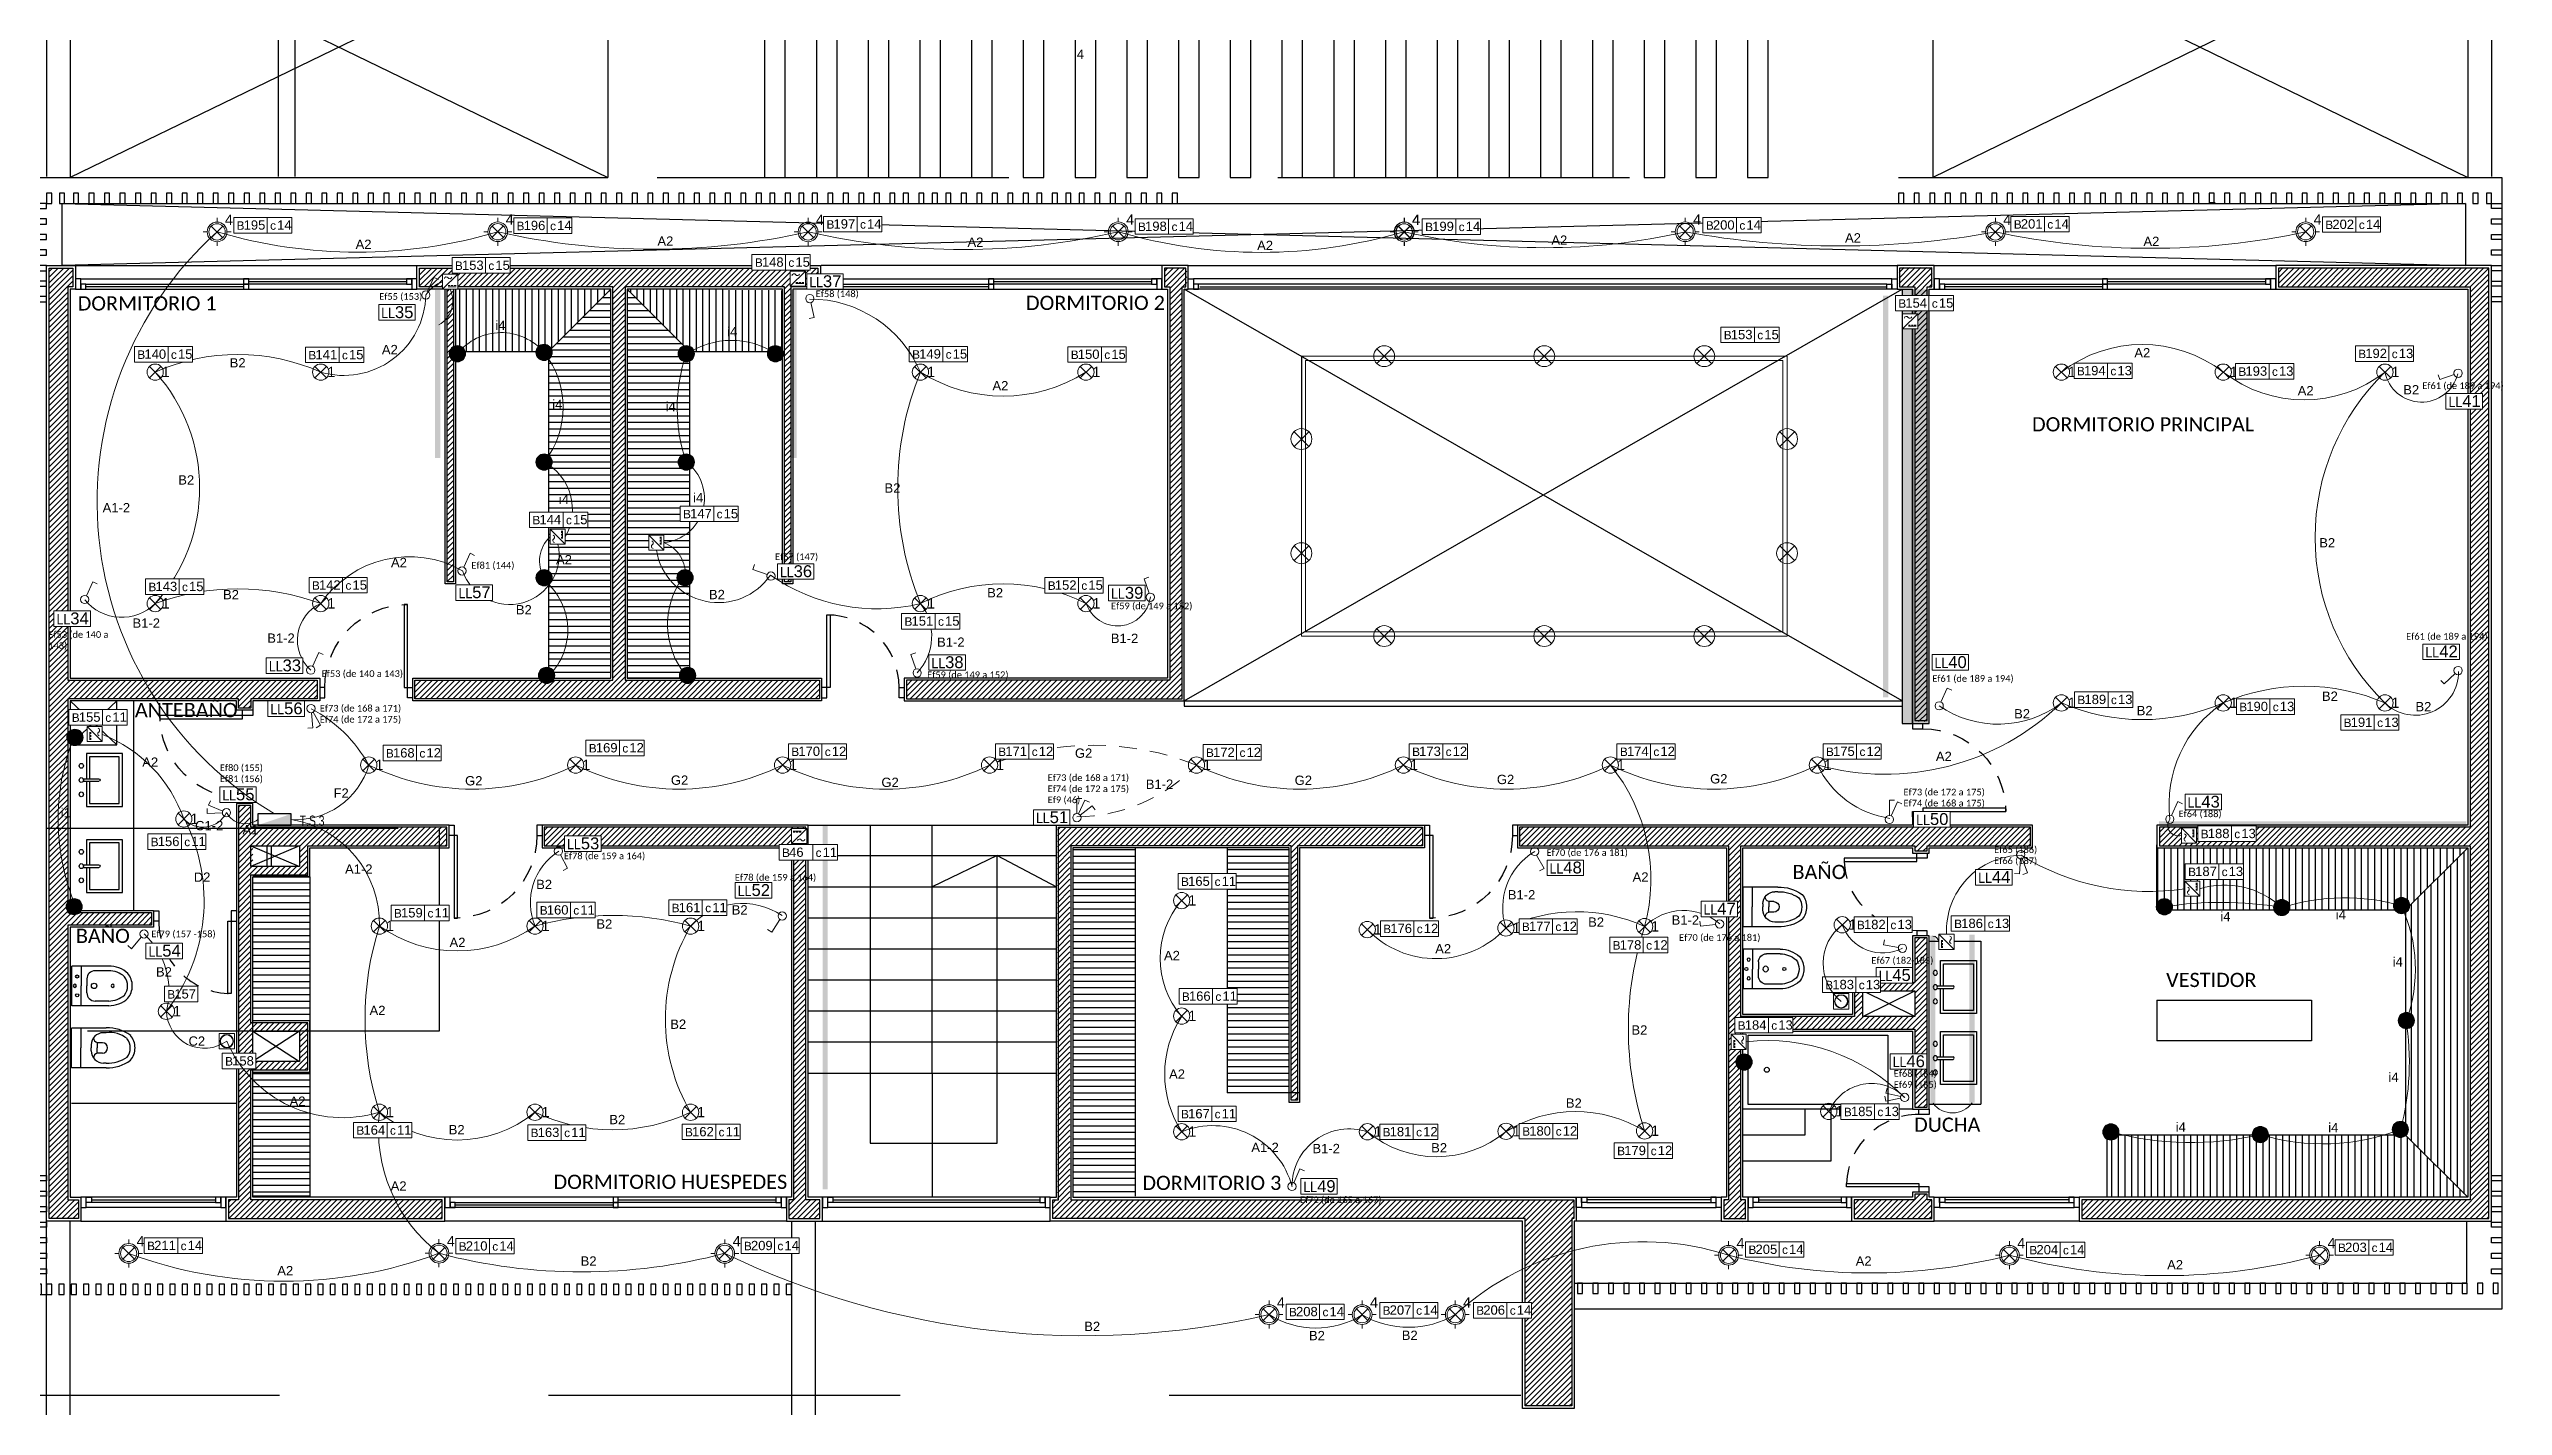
# Model space of a CAD drawing. Header units: millimetres. Extents: x 430 to 1353, y -204 to 152.
# Drawn here: x 688.76 to 712.48, y -59.37 to -46.27 of the extents above; entities that cross this region are included whole.
import ezdxf
from ezdxf.enums import TextEntityAlignment as Align

# ---------------------------------------------------------------- set-up
doc = ezdxf.new("R2010")
doc.units = ezdxf.units.MM
doc.linetypes.add('DASHED', pattern=[0.3, 0.17, -0.13])
doc.layers.get('0').update_dxf_attribs({"color": 250})
for name, color, linetype in [('AN - Texto 1-25', 252, 'Continuous'), ('AR - Carpinteria', 252, 'Continuous'), ('AR - Equipamiento Fijo', 252, 'Continuous'), ('AR - Ht', 252, 'Continuous'), ('AR - Proyeccion', 252, 'DASHED'), ('AR - Vista 05', 252, 'Continuous'), ('AR - Vista 1', 252, 'Continuous'), ('AR - Vista 4', 252, 'Continuous'), ('AR_Vista 1', 252, 'Continuous'), ('IE - Boca', 252, 'Continuous'), ('ND- ESPACIOS', 253, 'Continuous')]:
    doc.layers.add(name, color=color, linetype=linetype)
for name, color, linetype, lineweight in [('ND-Apliques', 1, 'Continuous', 15), ('ND-IUG- Cable led', 1, 'Continuous', 13), ('ND-IUG-C11', 93, 'Continuous', 13), ('ND-IUG-C12', 40, 'Continuous', 13), ('ND-IUG-C13', 32, 'Continuous', 13), ('ND-IUG-C14', 42, 'Continuous', 13), ('ND-IUG-C15', 191, 'Continuous', 13), ('ND-IUG-C3', 82, 'Continuous', 13), ('ND-LL_Num', 7, 'Continuous', 9), ('ND-Llaves', 92, 'Continuous', 9), ('ND-TABLEROS', 1, 'Continuous', 9), ('ND-texto', 251, 'Continuous', 15)]:
    doc.layers.add(name, color=color, linetype=linetype, lineweight=lineweight)
doc.styles.add('1', font='arial.ttf')
doc.styles.add('1.50 txt especificaciones', font='tahoma.ttf', dxfattribs={"height": 0.075})
doc.styles.add('50-TXT', font='GOTHIC.TTF', dxfattribs={"width": 0.75, "height": 0.1})
doc.styles.add('Arial', font='arial.ttf')
doc.styles.add('IMPLANTACION', font='arial.ttf', dxfattribs={"height": 0.3})
doc.styles.get("Standard").update_dxf_attribs({"font": 'arial.ttf'})

msp = doc.modelspace()

# ---------------------------------------------------------------- texts
at = {"layer": 'ND- ESPACIOS', "char_height": 0.15, "attachment_point": 1, "rotation": 0.0046}
for s, width, insert in [('{\\fCalibri|b0|i0|c0|p34;\\H0.91667x;DORMITORIO 1}', 1.69905, (689.038, -48.655)), ('{\\fCalibri|b0|i0|c0|p34;\\H0.91667x;DORMITORIO 2}', 1.69905, (698.203, -48.65)), ('{\\fCalibri|b0|i0|c0|p34;\\H0.91667x;DORMITORIO PRINCIPAL}', 2.44911, (707.926, -49.823)), ('{\\fCalibri|b0|i0|c0|p34;\\H0.91667x;ANTEBAÑO}', 2.44911, (689.591, -52.583)), ('{\\fCalibri|b0|i0|c0|p34;\\H0.91667x;BAÑO}', 2.44911, (705.611, -54.147)), ('{\\fCalibri|b0|i0|c0|p34;\\H0.91667x;BAÑO}', 2.44911, (689.021, -54.764)), ('{\\fCalibri|b0|i0|c0|p34;\\H0.91667x;VESTIDOR}', 2.44911, (709.222, -55.19)), ('{\\fCalibri|b0|i0|c0|p34;\\H0.91667x;DUCHA}', 2.44911, (706.786, -56.588)), ('{\\fCalibri|b0|i0|c0|p34;\\H0.91667x;DORMITORIO HUESPEDES}', 2.44911, (693.637, -57.14)), ('{\\fCalibri|b0|i0|c0|p34;\\H0.91667x;DORMITORIO 3}', 2.44911, (699.328, -57.15))]:
    msp.add_mtext_dynamic_manual_height_columns(s, width=width, gutter_width=10.176, heights=[0.357], dxfattribs=dict(at, insert=insert))
at = {"layer": 'ND-LL_Num', "char_height": 0.07, "attachment_point": 1, "rotation": 0.0046}
for s, width, heights, insert in [('{\\fCalibri|b0|i0|c0|p34;\\H0.91667x;Ef55 (153)}', 0.42422, [0.179], (691.952, -48.625)), ('{\\fCalibri|b0|i0|c0|p34;\\H0.91667x;Ef61 (de 189 a 194)}', 0.81577, [0.188], (711.698, -49.487)), ('{\\fCalibri|b0|i0|c0|p34;\\H0.91667x;Ef81 (144)}', 0.67182, [0.408], (692.843, -51.222)), ('{\\fCalibri|b0|i0|c0|p34;\\H0.91667x;Ef57 (147)}', 0.67182, [0.408], (695.778, -51.139)), ('{\\fCalibri|b0|i0|c0|p34;\\H0.91667x;Ef59 (de 149 a 152)}', 1.04993, [0.408], (699.025, -51.614)), ('{\\fCalibri|b0|i0|c0|p34;\\H0.91667x;Ef53 (de 140 a 143)}', 0.67182, [0.408], (688.754, -51.89)), ('{\\fCalibri|b0|i0|c0|p34;\\H0.91667x;Ef61 (de 189 a 194)}', 0.79594, [0.188], (711.542, -51.908)), ('{\\fCalibri|b0|i0|c0|p34;\\H0.91667x;Ef53 (de 140 a 143)}', 0.84578, [0.408], (691.396, -52.268)), ('{\\fCalibri|b0|i0|c0|p34;\\H0.91667x;Ef59 (de 149 a 152)}', 0.90565, [0.408], (697.248, -52.279)), ('{\\fCalibri|b0|i0|c0|p34;\\H0.91667x;Ef61 (de 189 a 194)}', 0.84711, [0.188], (706.962, -52.315)), ('{\\fCalibri|b0|i0|c0|p34;\\H0.91667x;Ef73 (de 168 a 171)\\PEf74 (de 172 a 175)}', 0.86456, [0.408], (691.378, -52.602)), ('{\\fCalibri|b0|i0|c0|p34;\\H0.91667x;Ef80 (155)\\PEf81 (156)}', 0.67182, [0.408], (690.412, -53.177)), ('{\\fCalibri|b0|i0|c0|p34;\\H0.91667x;Ef73 (de 168 a 171)\\PEf74 (de 172 a 175)\\PEf9 (46)}', 1.00734, [0.408], (698.413, -53.273)), ('{\\fCalibri|b0|i0|c0|p34;\\H0.91667x;Ef73 (de 172 a 175)\\PEf74 (de 168 a 175)}', 1.1762, [0.408], (706.684, -53.412)), ('{\\fCalibri|b0|i0|c0|p34;\\H0.91667x;Ef78 (de 159 a 164)}', 0.85993, [0.408], (693.737, -54.028)), ('{\\fCalibri|b0|i0|c0|p34;\\H0.91667x;Ef70 (de 176 a 181)}', 0.78354, [0.188], (703.234, -53.996)), ('{\\fCalibri|b0|i0|c0|p34;\\H0.91667x;Ef65 (186)\\PEf66 (187)}', 0.67182, [0.408], (707.56, -53.968)), ('{\\fCalibri|b0|i0|c0|p34;\\H0.91667x;Ef78 (de 159 a 164)}', 0.846, [0.408], (695.389, -54.236)), ('{\\fCalibri|b0|i0|c0|p34;\\H0.91667x;Ef79 (157 -158)}', 0.67182, [0.408], (689.75, -54.782)), ('{\\fCalibri|b0|i0|c0|p34;\\H0.91667x;Ef70 (de 176 a 181)}', 0.78354, [0.188], (704.515, -54.817)), ('{\\fCalibri|b0|i0|c0|p34;\\H0.91667x;Ef68 (184)\\PEf69 (185)}', 0.63044, [0.295], (706.59, -56.13)), ('{\\fCalibri|b0|i0|c0|p34;\\H0.91667x;Ef72 (de 165 a 167)}', 0.78827, [0.408], (700.852, -57.35))]:
    msp.add_mtext_dynamic_manual_height_columns(s, width=width, gutter_width=10.291, heights=heights, dxfattribs=dict(at, insert=insert))
at = {"layer": 'ND-TABLEROS', "style": '50-TXT', "width": 0.75}
msp.add_text('T.S.3 ', height=0.1, dxfattribs=at).set_placement((691.184, -53.771, 0))
at = {"layer": 'ND-texto', "style": 'Arial'}
for s, p in [('i4', (698.666, -46.362)), ('A2', (691.724, -48.198)), ('A2', (694.641, -48.167)), ('A2', (697.638, -48.178)), ('A2', (700.437, -48.209)), ('A2', (703.281, -48.158)), ('A2', (706.119, -48.136)), ('A2', (709.003, -48.17)), ('i4', (693.075, -48.982)), ('i4', (695.315, -49.042)), ('B2', (690.507, -49.343)), ('A2', (691.978, -49.215)), ('A2', (697.879, -49.564)), ('B2', (711.514, -49.603)), ('i4', (693.625, -49.745)), ('i4', (694.721, -49.765)), ('B2', (690.01, -50.474)), ('B2', (696.836, -50.552)), ('A1-2', (689.279, -50.742)), ('A2', (692.066, -51.272)), ('B2', (710.702, -51.081)), ('B2', (690.443, -51.582)), ('B2', (693.273, -51.728)), ('B2', (695.139, -51.581)), ('B2', (697.828, -51.564)), ('B1-2', (689.568, -51.857)), ('B1-2', (690.87, -52.002)), ('B1-2', (699.023, -52.004)), ('B2', (707.753, -52.733)), ('B2', (710.728, -52.563)), ('B2', (711.632, -52.664)), ('A2', (689.662, -53.2)), ('G2', (698.676, -53.113)), ('A2', (706.997, -53.144)), ('G2', (692.782, -53.38)), ('G2', (694.771, -53.374)), ('G2', (696.806, -53.395)), ('B1-2', (699.361, -53.413)), ('G2', (700.8, -53.375)), ('G2', (702.754, -53.367)), ('G2', (704.815, -53.361)), ('i1', (688.874, -53.689)), ('F2', (691.511, -53.499)), ('A1', (690.631, -53.852)), ('D2', (690.16, -54.311)), ('A1-2', (691.622, -54.233)), ('B2', (693.469, -54.381)), ('A2', (704.066, -54.309)), ('B1-2', (702.86, -54.481)), ('i4', (709.747, -54.691)), ('i4', (710.862, -54.674)), ('A2', (692.632, -54.941)), ('A2', (699.537, -55.068)), ('i4', (711.412, -55.129)), ('A2', (691.859, -55.598)), ('B2', (694.765, -55.731)), ('B2', (704.055, -55.787)), ('C2', (690.109, -55.894)), ('A2', (699.586, -56.213)), ('i4', (711.371, -56.243)), ('A2', (691.086, -56.475)), ('B2', (703.421, -56.493)), ('B2', (692.624, -56.75)), ('B2', (694.176, -56.652)), ('i4', (709.315, -56.725)), ('i4', (710.789, -56.73)), ('A1-2', (700.381, -56.921)), ('B1-2', (700.972, -56.932)), ('A2', (692.063, -57.294)), ('A2', (690.967, -58.112)), ('B2', (693.899, -58.019)), ('A2', (706.222, -58.019)), ('A2', (709.232, -58.055)), ('B2', (698.766, -58.65)), ('B2', (701.835, -58.736))]:
    msp.add_text(s, height=0.09, dxfattribs=at).set_placement(p)

# ---------------------------------------------------------------- blocks, each defined once
blk = doc.blocks.new('Aplique_ext_caja 7x7')
for p, q in [((-0.056, 0.056), (0.056, -0.056)), ((-0.056, -0.056), (0.056, 0.056))]:
    blk.add_line(p, q)
blk.add_circle((0, 0), 0.0786)
blk = doc.blocks.new('*U468')
blk.add_blockref('Aplique_ext_caja 7x7', (0, 0))
at = {"insert": (0.063, 0.052), "char_height": 0.1, "attachment_point": 1, "style": 'IMPLANTACION'}
blk.add_mtext_dynamic_manual_height_columns('1', width=0.08011, gutter_width=0.558, heights=[0], dxfattribs=at)
blk = doc.blocks.new('*U469')
blk.add_blockref('Aplique_ext_caja 7x7', (0, 0))
at = {"insert": (0.063, 0.052), "char_height": 0.1, "attachment_point": 1, "style": 'IMPLANTACION'}
blk.add_mtext_dynamic_manual_height_columns('1', width=0.08011, gutter_width=0.558, heights=[0], dxfattribs=at)
blk = doc.blocks.new('*U470')
blk.add_blockref('Aplique_ext_caja 7x7', (0, 0))
at = {"insert": (0.063, 0.052), "char_height": 0.1, "attachment_point": 1, "style": 'IMPLANTACION'}
blk.add_mtext_dynamic_manual_height_columns('1', width=0.08011, gutter_width=0.558, heights=[0], dxfattribs=at)
blk = doc.blocks.new('*U471')
blk.add_blockref('Aplique_ext_caja 7x7', (0, 0))
at = {"insert": (0.063, 0.052), "char_height": 0.1, "attachment_point": 1, "style": 'IMPLANTACION'}
blk.add_mtext_dynamic_manual_height_columns('1', width=0.08011, gutter_width=0.558, heights=[0], dxfattribs=at)
blk = doc.blocks.new('*U472')
blk.add_blockref('Aplique_ext_caja 7x7', (0, 0))
at = {"insert": (0.063, 0.052), "char_height": 0.1, "attachment_point": 1, "style": 'IMPLANTACION'}
blk.add_mtext_dynamic_manual_height_columns('1', width=0.08011, gutter_width=0.558, heights=[0], dxfattribs=at)
blk = doc.blocks.new('*U473')
blk.add_blockref('Aplique_ext_caja 7x7', (0, 0))
at = {"insert": (0.063, 0.052), "char_height": 0.1, "attachment_point": 1, "style": 'IMPLANTACION'}
blk.add_mtext_dynamic_manual_height_columns('1', width=0.08011, gutter_width=0.558, heights=[0], dxfattribs=at)
blk = doc.blocks.new('*U474')
blk.add_blockref('Aplique_ext_caja 7x7', (0, 0))
at = {"insert": (0.063, 0.052), "char_height": 0.1, "attachment_point": 1, "style": 'IMPLANTACION'}
blk.add_mtext_dynamic_manual_height_columns('1', width=0.08011, gutter_width=0.558, heights=[0], dxfattribs=at)
blk = doc.blocks.new('*U475')
blk.add_blockref('Aplique_ext_caja 7x7', (0, 0))
at = {"insert": (0.063, 0.052), "char_height": 0.1, "attachment_point": 1, "style": 'IMPLANTACION'}
blk.add_mtext_dynamic_manual_height_columns('1', width=0.08011, gutter_width=0.558, heights=[0], dxfattribs=at)
blk = doc.blocks.new('*U476')
blk.add_blockref('Aplique_ext_caja 7x7', (0, 0))
at = {"insert": (0.063, 0.052), "char_height": 0.1, "attachment_point": 1, "style": 'IMPLANTACION'}
blk.add_mtext_dynamic_manual_height_columns('1', width=0.08011, gutter_width=0.558, heights=[0], dxfattribs=at)
blk = doc.blocks.new('*U477')
blk.add_blockref('Aplique_ext_caja 7x7', (0, 0))
at = {"insert": (0.063, 0.052), "char_height": 0.1, "attachment_point": 1, "style": 'IMPLANTACION'}
blk.add_mtext_dynamic_manual_height_columns('1', width=0.08011, gutter_width=0.558, heights=[0], dxfattribs=at)
blk = doc.blocks.new('*U478')
blk.add_blockref('Aplique_ext_caja 7x7', (0, 0))
at = {"insert": (0.063, 0.052), "char_height": 0.1, "attachment_point": 1, "style": 'IMPLANTACION'}
blk.add_mtext_dynamic_manual_height_columns('1', width=0.08011, gutter_width=0.558, heights=[0], dxfattribs=at)
blk = doc.blocks.new('*U479')
blk.add_blockref('Aplique_ext_caja 7x7', (0, 0))
at = {"insert": (0.063, 0.052), "char_height": 0.1, "attachment_point": 1, "style": 'IMPLANTACION'}
blk.add_mtext_dynamic_manual_height_columns('1', width=0.08011, gutter_width=0.558, heights=[0], dxfattribs=at)
blk = doc.blocks.new('*U480')
blk.add_blockref('Aplique_ext_caja 7x7', (0, 0))
at = {"insert": (0.063, 0.052), "char_height": 0.1, "attachment_point": 1, "style": 'IMPLANTACION'}
blk.add_mtext_dynamic_manual_height_columns('1', width=0.08011, gutter_width=0.558, heights=[0], dxfattribs=at)
blk = doc.blocks.new('*U481')
blk.add_blockref('Aplique_ext_caja 7x7', (0, 0))
at = {"insert": (0.063, 0.052), "char_height": 0.1, "attachment_point": 1, "style": 'IMPLANTACION'}
blk.add_mtext_dynamic_manual_height_columns('1', width=0.08011, gutter_width=0.558, heights=[0], dxfattribs=at)
blk = doc.blocks.new('*U482')
blk.add_blockref('Aplique_ext_caja 7x7', (0, 0))
at = {"insert": (0.063, 0.052), "char_height": 0.1, "attachment_point": 1, "style": 'IMPLANTACION'}
blk.add_mtext_dynamic_manual_height_columns('1', width=0.08011, gutter_width=0.558, heights=[0], dxfattribs=at)
blk = doc.blocks.new('*U483')
blk.add_blockref('Aplique_ext_caja 7x7', (0, 0))
at = {"insert": (0.063, 0.052), "char_height": 0.1, "attachment_point": 1, "style": 'IMPLANTACION'}
blk.add_mtext_dynamic_manual_height_columns('1', width=0.08011, gutter_width=0.558, heights=[0], dxfattribs=at)
blk = doc.blocks.new('*U484')
blk.add_blockref('Aplique_ext_caja 7x7', (0, 0))
at = {"insert": (0.063, 0.052), "char_height": 0.1, "attachment_point": 1, "style": 'IMPLANTACION'}
blk.add_mtext_dynamic_manual_height_columns('1', width=0.08011, gutter_width=0.558, heights=[0], dxfattribs=at)
blk = doc.blocks.new('*U485')
blk.add_blockref('Aplique_ext_caja 7x7', (0, 0))
at = {"insert": (0.063, 0.052), "char_height": 0.1, "attachment_point": 1, "style": 'IMPLANTACION'}
blk.add_mtext_dynamic_manual_height_columns('1', width=0.08011, gutter_width=0.558, heights=[0], dxfattribs=at)
blk = doc.blocks.new('*U486')
blk.add_blockref('Aplique_ext_caja 7x7', (0, 0))
at = {"insert": (0.063, 0.052), "char_height": 0.1, "attachment_point": 1, "style": 'IMPLANTACION'}
blk.add_mtext_dynamic_manual_height_columns('1', width=0.08011, gutter_width=0.558, heights=[0], dxfattribs=at)
blk = doc.blocks.new('*U440')
blk.add_blockref('Aplique_ext_caja 7x7', (0, 0))
at = {"insert": (0.063, 0.052), "char_height": 0.1, "attachment_point": 1, "style": 'IMPLANTACION'}
blk.add_mtext_dynamic_manual_height_columns('1', width=0.08011, gutter_width=0.558, heights=[0], dxfattribs=at)
blk = doc.blocks.new('*U441')
blk.add_blockref('Aplique_ext_caja 7x7', (0, 0))
at = {"insert": (0.063, 0.052), "char_height": 0.1, "attachment_point": 1, "style": 'IMPLANTACION'}
blk.add_mtext_dynamic_manual_height_columns('1', width=0.08011, gutter_width=0.558, heights=[0], dxfattribs=at)
blk = doc.blocks.new('*U442')
blk.add_blockref('Aplique_ext_caja 7x7', (0, 0))
at = {"insert": (0.063, 0.052), "char_height": 0.1, "attachment_point": 1, "style": 'IMPLANTACION'}
blk.add_mtext_dynamic_manual_height_columns('1', width=0.08011, gutter_width=0.558, heights=[0], dxfattribs=at)
blk = doc.blocks.new('*U443')
blk.add_blockref('Aplique_ext_caja 7x7', (0, 0))
at = {"insert": (0.063, 0.052), "char_height": 0.1, "attachment_point": 1, "style": 'IMPLANTACION'}
blk.add_mtext_dynamic_manual_height_columns('1', width=0.08011, gutter_width=0.558, heights=[0], dxfattribs=at)
blk = doc.blocks.new('Apl_piso_al_cielo')
h = blk.add_hatch(color=256)
h.dxf.hatch_style = 1
h.paths.add_polyline_path([(499.264, 165.259, 1), (499.107, 165.259, 1)])
blk.add_circle((499.185, 165.259), 0.0786)
blk = doc.blocks.new('*U444')
blk.add_blockref('Aplique_ext_caja 7x7', (0, 0))
at = {"insert": (0.063, 0.052), "char_height": 0.1, "attachment_point": 1, "style": 'IMPLANTACION'}
blk.add_mtext_dynamic_manual_height_columns('1', width=0.08011, gutter_width=0.558, heights=[0], dxfattribs=at)
blk = doc.blocks.new('*U445')
blk.add_blockref('Aplique_ext_caja 7x7', (0, 0))
at = {"insert": (0.063, 0.052), "char_height": 0.1, "attachment_point": 1, "style": 'IMPLANTACION'}
blk.add_mtext_dynamic_manual_height_columns('1', width=0.08011, gutter_width=0.558, heights=[0], dxfattribs=at)
blk = doc.blocks.new('*U446')
blk.add_blockref('Aplique_ext_caja 7x7', (0, 0))
at = {"insert": (0.063, 0.052), "char_height": 0.1, "attachment_point": 1, "style": 'IMPLANTACION'}
blk.add_mtext_dynamic_manual_height_columns('1', width=0.08011, gutter_width=0.558, heights=[0], dxfattribs=at)
blk = doc.blocks.new('*U447')
blk.add_blockref('Aplique_ext_caja 7x7', (0, 0))
at = {"insert": (0.063, 0.052), "char_height": 0.1, "attachment_point": 1, "style": 'IMPLANTACION'}
blk.add_mtext_dynamic_manual_height_columns('1', width=0.08011, gutter_width=0.558, heights=[0], dxfattribs=at)
blk = doc.blocks.new('*U448')
blk.add_blockref('Aplique_ext_caja 7x7', (0, 0))
at = {"insert": (0.063, 0.052), "char_height": 0.1, "attachment_point": 1, "style": 'IMPLANTACION'}
blk.add_mtext_dynamic_manual_height_columns('1', width=0.08011, gutter_width=0.558, heights=[0], dxfattribs=at)
blk = doc.blocks.new('*U449')
blk.add_blockref('Aplique_ext_caja 7x7', (0, 0))
at = {"insert": (0.063, 0.052), "char_height": 0.1, "attachment_point": 1, "style": 'IMPLANTACION'}
blk.add_mtext_dynamic_manual_height_columns('1', width=0.08011, gutter_width=0.558, heights=[0], dxfattribs=at)
blk = doc.blocks.new('*U450')
blk.add_blockref('Aplique_ext_caja 7x7', (0, 0))
at = {"insert": (0.063, 0.052), "char_height": 0.1, "attachment_point": 1, "style": 'IMPLANTACION'}
blk.add_mtext_dynamic_manual_height_columns('1', width=0.08011, gutter_width=0.558, heights=[0], dxfattribs=at)
blk = doc.blocks.new('*U451')
blk.add_blockref('Aplique_ext_caja 7x7', (0, 0))
at = {"insert": (0.063, 0.052), "char_height": 0.1, "attachment_point": 1, "style": 'IMPLANTACION'}
blk.add_mtext_dynamic_manual_height_columns('1', width=0.08011, gutter_width=0.558, heights=[0], dxfattribs=at)
blk = doc.blocks.new('Dicro 2')
for p, q in [((-0.071, 0.071), (0.071, -0.071)), ((-0.071, -0.071), (0.071, 0.071))]:
    blk.add_line(p, q)
blk.add_circle((0, 0), 0.101)
blk = doc.blocks.new('*U465')
blk.add_blockref('Aplique_ext_caja 7x7', (0, 0))
at = {"insert": (0.063, 0.052), "char_height": 0.1, "attachment_point": 1, "style": 'IMPLANTACION'}
blk.add_mtext_dynamic_manual_height_columns('1', width=0.08011, gutter_width=0.558, heights=[0], dxfattribs=at)
blk = doc.blocks.new('*U466')
blk.add_blockref('Aplique_ext_caja 7x7', (0, 0))
at = {"insert": (0.063, 0.052), "char_height": 0.1, "attachment_point": 1, "style": 'IMPLANTACION'}
blk.add_mtext_dynamic_manual_height_columns('1', width=0.08011, gutter_width=0.558, heights=[0], dxfattribs=at)
blk = doc.blocks.new('*U467')
blk.add_blockref('Aplique_ext_caja 7x7', (0, 0))
at = {"insert": (0.063, 0.052), "char_height": 0.1, "attachment_point": 1, "style": 'IMPLANTACION'}
blk.add_mtext_dynamic_manual_height_columns('1', width=0.08011, gutter_width=0.558, heights=[0], dxfattribs=at)
blk = doc.blocks.new('*U408')
blk.add_blockref('Aplique_ext_caja 7x7', (0, 0))
at = {"insert": (0.063, 0.052), "char_height": 0.1, "attachment_point": 1, "style": 'IMPLANTACION'}
blk.add_mtext_dynamic_manual_height_columns('1', width=0.08011, gutter_width=0.558, heights=[0], dxfattribs=at)
blk = doc.blocks.new('*U409')
blk.add_blockref('Aplique_ext_caja 7x7', (0, 0))
at = {"insert": (0.063, 0.052), "char_height": 0.1, "attachment_point": 1, "style": 'IMPLANTACION'}
blk.add_mtext_dynamic_manual_height_columns('1', width=0.08011, gutter_width=0.558, heights=[0], dxfattribs=at)
blk = doc.blocks.new('Llave_1_punto')
blk.add_lwpolyline([(0.017, 0.106), (0.077, 0.24), (0.121, 0.22)])
blk.add_circle((0, 0.07), 0.04)
blk = doc.blocks.new('*U403')
blk.add_blockref('Aplique_ext_caja 7x7', (0, 0))
at = {"insert": (0.063, 0.052), "char_height": 0.1, "attachment_point": 1, "style": 'IMPLANTACION'}
blk.add_mtext_dynamic_manual_height_columns('1', width=0.08011, gutter_width=0.558, heights=[0], dxfattribs=at)
blk = doc.blocks.new('*U404')
blk.add_blockref('Aplique_ext_caja 7x7', (0, 0))
at = {"insert": (0.063, 0.052), "char_height": 0.1, "attachment_point": 1, "style": 'IMPLANTACION'}
blk.add_mtext_dynamic_manual_height_columns('1', width=0.08011, gutter_width=0.558, heights=[0], dxfattribs=at)
blk = doc.blocks.new('*U405')
blk.add_blockref('Aplique_ext_caja 7x7', (0, 0))
at = {"insert": (0.063, 0.052), "char_height": 0.1, "attachment_point": 1, "style": 'IMPLANTACION'}
blk.add_mtext_dynamic_manual_height_columns('1', width=0.08011, gutter_width=0.558, heights=[0], dxfattribs=at)
blk = doc.blocks.new('Fuente')
blk.add_wipeout([(0, 0.201), (0.201, 0.201), (0.201, 0), (0, 0)])
at = {"lineweight": 9}
for p, q in [((0, 0), (0.201, 0.201)), ((0.076, 0.049), (0.099, 0.049)), ((0.076, 0.035), (0.179, 0.035)), ((0.116, 0.049), (0.139, 0.049)), ((0.155, 0.049), (0.179, 0.049))]:
    blk.add_line(p, q, dxfattribs=at)
blk.add_lwpolyline([(0, 0.201), (0.201, 0.201), (0.201, 0), (0, 0)], close=True, dxfattribs=at)
blk.add_lwpolyline([(0.123, 0.161, -0.62928), (0.073, 0.153, 0.691702), (0.023, 0.144)], format="xyb", dxfattribs=at)
blk = doc.blocks.new('Extracttor_de_aire')
for p, q in [((0, 0), (0, 0.15)), ((0, 0.15), (0.15, 0.15)), ((0.15, 0), (0, 0)), ((0.15, 0), (0.15, 0.15))]:
    blk.add_line(p, q)
for radius in [0.0649, 0.0607]:
    blk.add_circle((0.075, 0.075), radius)
blk = doc.blocks.new('N_Boca')
at = {"ltscale": 0.5}
blk.add_wipeout([(0, 0.15), (0.324, 0.15), (0.324, 0), (0, 0)], dxfattribs=at)
blk.add_lwpolyline([(0, 0.15), (0.324, 0.15), (0.324, 0), (0, 0)], close=True, dxfattribs=at)
at = {"ltscale": 0.5, "insert": (0.028, 0.113), "char_height": 0.0816, "attachment_point": 1, "style": '1'}
blk.add_mtext_dynamic_manual_height_columns('B', width=0.06653, gutter_width=2.041, heights=[0], dxfattribs=at)
at = {"ltscale": 0.5, "style": '1'}
blk.add_attdef('BOCA', (0.096, 0.032), '', height=0.09, dxfattribs=at)
blk = doc.blocks.new('Llave_2_puntos')
for points in [[(0, 0.11), (0, 0.256), (0.048, 0.256)], [(0.017, 0.106), (0.077, 0.24), (0.121, 0.22)]]:
    blk.add_lwpolyline(points)
blk.add_circle((0, 0.07), 0.04)
blk = doc.blocks.new('Llave_3_puntos')
for points in [[(0, 0.11), (0, 0.256), (0.048, 0.256)], [(0.017, 0.106), (0.077, 0.24), (0.121, 0.22)], [(0.032, 0.094), (0.148, 0.183), (0.177, 0.145)]]:
    blk.add_lwpolyline(points)
blk.add_circle((0, 0.07), 0.04)
blk = doc.blocks.new('*U370')
blk.add_blockref('Aplique_ext_caja 7x7', (0, 0))
at = {"insert": (0.063, 0.052), "char_height": 0.1, "attachment_point": 1, "style": 'IMPLANTACION'}
blk.add_mtext_dynamic_manual_height_columns('1', width=0.08011, gutter_width=0.558, heights=[0], dxfattribs=at)
blk = doc.blocks.new('*U371')
blk.add_blockref('Aplique_ext_caja 7x7', (0, 0))
at = {"insert": (0.063, 0.052), "char_height": 0.1, "attachment_point": 1, "style": 'IMPLANTACION'}
blk.add_mtext_dynamic_manual_height_columns('1', width=0.08011, gutter_width=0.558, heights=[0], dxfattribs=at)
blk = doc.blocks.new('N_Llave')
at = {"ltscale": 0.5}
blk.add_wipeout([(0, 0), (0.353, 0), (0.353, 0.15), (0, 0.15)], dxfattribs=at)
blk.add_wipeout([(0, 0), (0.353, 0), (0.353, 0.15), (0, 0.15)], dxfattribs=at)
blk.add_lwpolyline([(0, 0), (0.353, 0), (0.353, 0.15), (0, 0.15)], close=True, dxfattribs=at)
at = {"ltscale": 0.5, "insert": (0.023, 0.02), "char_height": 0.1, "attachment_point": 7, "style": '1.50 txt especificaciones'}
blk.add_mtext_dynamic_manual_height_columns('LL', width=0.02479, gutter_width=0.278, heights=[0], dxfattribs=at)
at = {"ltscale": 0.5, "style": '1'}
blk.add_attdef('00', text='', height=1, dxfattribs=at).set_placement((0.157, 0.021), (0.336, 0.021), align=Align.ALIGNED)
blk = doc.blocks.new('Aplique para techo exterior')
for p, q in [((-0.095, 0), (-0.135, 0)), ((-0.056, -0.056), (0.056, 0.056)), ((-0.056, 0.056), (0.056, -0.056)), ((0, 0.095), (0, 0.135)), ((0.095, 0), (0.135, 0)), ((0, -0.095), (0, -0.135))]:
    blk.add_line(p, q)
for radius in [0.0953, 0.0786]:
    blk.add_circle((0, 0), radius)
at = {"insert": (0.076, 0.167), "char_height": 0.1, "attachment_point": 1, "style": 'IMPLANTACION'}
blk.add_mtext_dynamic_manual_height_columns('4', width=0.07241, gutter_width=1.5, heights=[0], dxfattribs=at)
blk = doc.blocks.new('Circuito')
at = {"ltscale": 0.5}
blk.add_wipeout([(0, 0.15), (0.238, 0.15), (0.238, 0), (0, 0)], dxfattribs=at)
blk.add_lwpolyline([(0, 0.15), (0.238, 0.15), (0.238, 0), (0, 0)], close=True, dxfattribs=at)
at = {"ltscale": 0.5, "insert": (0.028, 0.113), "char_height": 0.0816, "attachment_point": 1, "style": '1'}
blk.add_mtext_dynamic_manual_height_columns('c', width=0.06653, gutter_width=2.041, heights=[0], dxfattribs=at)
at = {"ltscale": 0.5, "style": '1'}
blk.add_attdef('BOCA', (0.096, 0.032), '', height=0.09, dxfattribs=at)
blk = doc.blocks.new('BIDE2-VS')
for p, q in [((-0.19, 0), (0.19, 0)), ((-0.19, -0.354), (-0.19, 0)), ((0.19, -0.354), (0.19, 0)), ((-0.19, -0.09), (0, -0.09)), ((-0.145, -0.354), (-0.145, -0.224)), ((-0.067, -0.146), (0, -0.146)), ((0.19, -0.09), (0, -0.09)), ((0.067, -0.146), (0, -0.146)), ((0.145, -0.354), (0.145, -0.224)), ((-0.145, -0.354), (-0.145, -0.327))]:
    blk.add_line(p, q)
for centre, radius in [((-0.09, -0.052), 0.015), ((0, -0.215), 0.026), ((0.09, -0.052), 0.015)]:
    blk.add_circle(centre, radius)
for centre, radius, start, end in [((-0.067, -0.224), 0.0781, 90, 180), ((0, -0.03), 0.015, 90, 270), ((0, -0.03), 0.015, 270, 90), ((0.067, -0.224), 0.0781, 0, 90), ((0.084, -0.354), 0.274, 180, 222.2256), ((0.084, -0.354), 0.229, 180, 221.3159), ((0, -0.393), 0.015, 90, 270), ((0, -0.393), 0.015, 270, 90), ((-0.084, -0.354), 0.229, 318.6841, 0), ((-0.084, -0.354), 0.274, 317.7744, 0), ((0, -0.39), 0.19, 231.2469, 270), ((0, -0.39), 0.145, 232.619, 270), ((0, -0.39), 0.145, 270, 307.381), ((0, -0.39), 0.19, 270, 308.7531)]:
    blk.add_arc(centre, radius, start, end)
blk = doc.blocks.new('INOD3-VS')
for p, q in [((-0.19, 0), (0.19, 0)), ((-0.19, -0.334), (-0.19, 0)), ((0.19, -0.334), (0.19, 0)), ((-0.19, -0.09), (0, -0.09)), ((-0.028, -0.19), (0, -0.19)), ((0.19, -0.09), (0, -0.09)), ((0.028, -0.19), (0, -0.19)), ((-0.145, -0.334), (-0.145, -0.307)), ((-0.05, -0.297), (-0.05, -0.247)), ((-0.05, -0.247), (0, -0.247)), ((0.05, -0.247), (0, -0.247)), ((0.05, -0.297), (0.05, -0.247)), ((0.145, -0.334), (0.145, -0.307))]:
    blk.add_line(p, q)
for centre, radius, start, end in [((-0.028, -0.307), 0.117, 90, 180), ((-0.095, -0.259), 0.0464, 14.8851, 92.9268), ((0.028, -0.307), 0.117, 0, 90), ((0.095, -0.259), 0.0464, 87.0732, 165.1149), ((0.195, -0.344), 0.385, 178.5208, 215.4085), ((0.198, -0.345), 0.343, 178.2465, 213.5506), ((0, -0.297), 0.05, 180, 270), ((0, -0.297), 0.05, 270, 0), ((-0.127, -0.365), 0.274, 321.8101, 6.3928), ((-0.192, -0.345), 0.383, 324.4734, 1.5973), ((0, -0.419), 0.19, 231.2469, 270), ((0, -0.419), 0.145, 232.619, 270), ((0, -0.419), 0.145, 270, 307.381), ((0, -0.419), 0.19, 270, 308.7531)]:
    blk.add_arc(centre, radius, start, end)
blk = doc.blocks.new('bacha')
for p, q in [((519.809, 72.68), (519.809, 72.832)), ((519.833, 72.68), (519.833, 72.832))]:
    blk.add_line(p, q)
for points in [[(519.809, 72.711), (519.565, 72.711), (519.565, 73.058), (520.076, 73.058), (520.076, 72.711), (519.833, 72.711)], [(519.809, 72.741), (519.595, 72.741), (519.595, 73.028), (520.046, 73.028), (520.046, 72.741), (519.833, 72.741)]]:
    blk.add_lwpolyline(points)
blk.add_arc((519.821, 72.831), 0.0121, 5.5464, 174.4536)
at = {"extrusion": (0, 0, -1)}
for centre in [(519.683, 72.661), (519.821, 72.661), (519.959, 72.661)]:
    blk.add_ellipse(centre, major_axis=(0.0235, 0), ratio=0.85, start_param=3.141593, end_param=9.424778, dxfattribs=at)
blk = doc.blocks.new('*U491')
blk.add_lwpolyline([(0.05, 0.1), (0.05, 0.9), (0.083, 0.9), (0.083, 0.1)], close=True)
for points in [[(0, 0), (0.05, 0), (0.05, 0.1), (0, 0.1)], [(0.9, 0), (0.85, 0), (0.85, 0.1), (0.9, 0.1)]]:
    blk.add_lwpolyline(points)
at = {"color": 8, "linetype": 'DASHED'}
blk.add_arc((0.05, 0.1), 0.8, 360, 90, dxfattribs=at)
blk = doc.blocks.new('*U492')
blk.add_lwpolyline([(0.05, 0.1), (0.05, 0.8), (0.083, 0.8), (0.083, 0.1)], close=True)
for points in [[(0, 0), (0.05, 0), (0.05, 0.1), (0, 0.1)], [(0.8, 0), (0.75, 0), (0.75, 0.1), (0.8, 0.1)]]:
    blk.add_lwpolyline(points)
at = {"color": 8, "linetype": 'DASHED'}
blk.add_arc((0.05, 0.1), 0.7, 360, 90, dxfattribs=at)
blk = doc.blocks.new('*U294')
at = {"color": 8}
blk.add_line((2.1, 0.025), (0.1, 0.025), dxfattribs=at)
at = {"layer": 'AR - Carpinteria'}
for p, q in [((0.05, 0.1), (2.15, 0.1)), ((0.05, 0), (2.15, 0)), ((0.1, 0.05), (2.1, 0.05))]:
    blk.add_line(p, q, dxfattribs=at)
for points in [[(0, 0), (0.05, 0), (0.05, 0.1), (0, 0.1)], [(0.05, 0), (0.1, 0), (0.1, 0.05), (0.05, 0.05)], [(2.15, 0), (2.1, 0), (2.1, 0.05), (2.15, 0.05)], [(2.15, 0), (2.2, 0), (2.2, 0.1), (2.15, 0.1)]]:
    blk.add_lwpolyline(points, close=True, dxfattribs=at)
blk = doc.blocks.new('*U494')
at = {"color": 8}
for p, q in [((1.625, 0.025), (0.1, 0.025)), ((1.675, 0.075), (3.2, 0.075))]:
    blk.add_line(p, q, dxfattribs=at)
at = {"layer": 'AR - Carpinteria'}
for p, q in [((0.05, 0.1), (3.25, 0.1)), ((0.05, 0), (3.25, 0)), ((0.1, 0.05), (1.625, 0.05)), ((3.2, 0.05), (1.675, 0.05))]:
    blk.add_line(p, q, dxfattribs=at)
for points in [[(0, 0), (0.05, 0), (0.05, 0.1), (0, 0.1)], [(0.05, 0), (0.1, 0), (0.1, 0.05), (0.05, 0.05)], [(1.675, 0.1), (1.625, 0.1), (1.625, 0.05), (1.675, 0.05)], [(1.625, 0), (1.675, 0), (1.675, 0.05), (1.625, 0.05)], [(3.25, 0.1), (3.2, 0.1), (3.2, 0.05), (3.25, 0.05)], [(3.25, 0), (3.3, 0), (3.3, 0.1), (3.25, 0.1)]]:
    blk.add_lwpolyline(points, close=True, dxfattribs=at)
blk = doc.blocks.new('*U295')
at = {"color": 8}
blk.add_line((1.3, 0.025), (0.1, 0.025), dxfattribs=at)
at = {"layer": 'AR - Carpinteria'}
for p, q in [((0.05, 0.1), (1.35, 0.1)), ((0.05, 0), (1.35, 0)), ((0.1, 0.05), (1.3, 0.05))]:
    blk.add_line(p, q, dxfattribs=at)
for points in [[(0, 0), (0.05, 0), (0.05, 0.1), (0, 0.1)], [(0.05, 0), (0.1, 0), (0.1, 0.05), (0.05, 0.05)], [(1.35, 0), (1.3, 0), (1.3, 0.05), (1.35, 0.05)], [(1.35, 0), (1.4, 0), (1.4, 0.1), (1.35, 0.1)]]:
    blk.add_lwpolyline(points, close=True, dxfattribs=at)
blk = doc.blocks.new('Tab-sec')
at = {"color": 0}
blk.add_lwpolyline([(-0.316, 0.252), (-0.316, 0.036), (0.326, 0.036), (0.326, 0.252), (-0.316, 0.252)], dxfattribs=at)
blk.add_solid([(0.326, 0.252), (0.326, 0.036), (-0.316, 0.036)], dxfattribs=at)
blk = doc.blocks.new('*U496')
at = {"color": 8}
blk.add_line((0.9, 0.025), (0.1, 0.025), dxfattribs=at)
at = {"layer": 'AR - Carpinteria'}
for p, q in [((0.05, 0.1), (0.95, 0.1)), ((0.05, 0), (0.95, 0)), ((0.1, 0.05), (0.9, 0.05))]:
    blk.add_line(p, q, dxfattribs=at)
for points in [[(0, 0), (0.05, 0), (0.05, 0.1), (0, 0.1)], [(0.05, 0), (0.1, 0), (0.1, 0.05), (0.05, 0.05)], [(0.95, 0), (0.9, 0), (0.9, 0.05), (0.95, 0.05)], [(0.95, 0), (1, 0), (1, 0.1), (0.95, 0.1)]]:
    blk.add_lwpolyline(points, close=True, dxfattribs=at)
blk = doc.blocks.new('planta alta')
at = {"layer": 'AR - Equipamiento Fijo', "linetype": 'ByBlock', "transparency": 33554585}
h = blk.add_hatch(dxfattribs=at)
h.set_pattern_fill('ANSI31,_O', color=256, scale=0.02, angle=45)
h.set_pattern_definition([(90, (-553.773214, -51.777135), (-0.0635, 0), [])])
h.paths.add_polyline_path([(4.852, 15.6), (5.453, 16.2), (3.953, 16.2), (3.953, 15.6)])
h.paths.add_polyline_path([(5.613, 16.2), (6.213, 15.6), (7.113, 15.6), (7.113, 16.19)])
at = {"layer": 'AR - Equipamiento Fijo', "transparency": 33554585}
h = blk.add_hatch(dxfattribs=at)
h.set_pattern_fill('ANSI31', color=256, scale=0.02, angle=315)
h.set_pattern_definition([(0, (-643.2168, -51.777135), (1e-17, 0.0635), [])])
h.paths.add_polyline_path([(6.213, 15.6), (5.613, 16.2), (5.613, 12.445), (6.213, 12.445)])
h.paths.add_polyline_path([(5.453, 16.2), (4.852, 15.6), (4.852, 12.445), (5.453, 12.445)])
h = blk.add_hatch(dxfattribs=at)
h.set_pattern_fill('ANSI31', color=256, scale=0.02, angle=315)
h.set_pattern_definition([(0, (-553.808214, -51.777135), (1e-17, 0.0635), [])])
h.paths.add_polyline_path([(10.52, 10.805), (9.92, 10.805), (9.92, 7.43), (10.52, 7.43)])
h.paths.add_polyline_path([(12.01, 10.805), (11.41, 10.805), (11.41, 8.44), (12.01, 8.44)])
at = {"layer": 'AR - Equipamiento Fijo', "linetype": 'ByBlock', "transparency": 33554585}
h = blk.add_hatch(dxfattribs=at)
h.set_pattern_fill('ANSI31,_O', color=256, scale=0.02, angle=45)
h.set_pattern_definition([(90, (-553.808214, -51.777135), (-0.0635, 0), [])])
h.paths.add_polyline_path([(22.8, 10.205), (23.4, 10.805), (20.395, 10.805), (20.395, 10.205)])
h.paths.add_polyline_path([(19.915, 8.03), (19.915, 7.44), (23.4, 7.43), (22.8, 8.03)])
h = blk.add_hatch(dxfattribs=at)
h.set_pattern_fill('ANSI31,_O', color=256, scale=0.02, angle=45)
h.set_pattern_definition([(90, (-643.2418, -51.777135), (-0.0635, 0), [])])
h.paths.add_polyline_path([(23.4, 10.805), (22.8, 10.205), (22.8, 8.03), (23.4, 7.43)])
at = {"layer": 'AR - Equipamiento Fijo', "transparency": 33554585}
h = blk.add_hatch(dxfattribs=at)
h.set_pattern_fill('ANSI31', color=256, scale=0.02, angle=315)
h.set_pattern_definition([(0, (-387.78641, -52.542135), (1e-17, 0.0635), [])])
h.paths.add_polyline_path([(1.995, 9.135), (2.545, 9.135), (2.545, 10.535), (1.995, 10.535)])
h.paths.add_polyline_path([(2.545, 8.64), (1.995, 8.64), (1.995, 7.44), (2.545, 7.44)])
at = {"layer": 'AR - Ht', "transparency": 33554511}
h = blk.add_hatch(color=256, dxfattribs=at)
h.dxf.hatch_style = 1
h.paths.add_polyline_path([(18.195, 15.97), (18.195, 16.2), (17.935, 16.2), (17.935, 15.97), (17.935, 12.005), (18.035, 12.005), (18.195, 12.005)])
at = {"layer": 'AN - Texto 1-25'}
for p, q in [((2.129, 10.825), (2.129, 10.625)), ((2.172, 10.825), (2.172, 10.625))]:
    blk.add_line(p, q, dxfattribs=at)
at = {"layer": 'AR - Carpinteria'}
for p, q in [((0.28, 16.43), (3.58, 16.43)), ((10.78, 16.43), (7.485, 16.43)), ((11.035, 16.43), (17.895, 16.43)), ((18.24, 16.43), (21.545, 16.43)), ((17.835, 16.3), (11.085, 16.3)), ((17.835, 16.2), (11.095, 16.2)), ((17.785, 16.25), (11.135, 16.25)), ((0.23, 12.225), (0.68, 11.8)), ((0.68, 12.225), (0.23, 11.8)), ((1.975, 10.825), (2.445, 10.625)), ((2.445, 10.825), (1.975, 10.625)), ((18.055, 9.175), (17.555, 9.425)), ((17.555, 9.175), (18.055, 9.425)), ((0.333, 7.2), (1.74, 7.2)), ((7.15, 7.2), (3.85, 7.2)), ((16.185, 7.2), (14.765, 7.2)), ((16.445, 7.2), (17.445, 7.2)), ((19.645, 7.2), (18.245, 7.2))]:
    blk.add_line(p, q, dxfattribs=at)
for points in [[(11.085, 16.2), (11.035, 16.2), (11.035, 16.3), (11.085, 16.3)], [(11.085, 16.2), (11.135, 16.2), (11.135, 16.25), (11.085, 16.25)], [(17.835, 16.2), (17.785, 16.2), (17.785, 16.25), (17.835, 16.25)], [(17.885, 16.2), (17.835, 16.2), (17.835, 16.3), (17.885, 16.3)]]:
    blk.add_lwpolyline(points, close=True, dxfattribs=at)
at = {"layer": 'AR - Equipamiento Fijo'}
for p, q in [((4.852, 15.6), (5.453, 16.2)), ((6.213, 15.6), (5.613, 16.2)), ((3.953, 15.6), (4.852, 15.6)), ((4.852, 15.6), (4.852, 12.445)), ((6.213, 15.6), (6.213, 12.445)), ((6.213, 15.6), (7.113, 15.6)), ((4.852, 12.445), (5.453, 12.445)), ((6.213, 12.445), (5.613, 12.445)), ((0.843, 10.2), (0.843, 12.225)), ((10.52, 10.805), (10.52, 7.44)), ((11.41, 10.805), (11.41, 8.44)), ((18.195, 9.905), (18.695, 9.905)), ((18.695, 9.905), (18.695, 8.33)), ((0.24, 8.34), (1.835, 8.34)), ((12.11, 8.44), (11.41, 8.44)), ((18.195, 8.33), (18.695, 8.33))]:
    blk.add_line(p, q, dxfattribs=at)
at = {"layer": 'AR - Equipamiento Fijo', "linetype": 'ByBlock'}
for p, q in [((20.395, 10.205), (20.395, 10.835)), ((22.8, 10.205), (23.4, 10.805)), ((19.915, 7.43), (19.915, 8.03)), ((22.8, 8.03), (23.4, 7.43))]:
    blk.add_line(p, q, dxfattribs=at)
at = {"layer": 'AR - Equipamiento Fijo', "linetype": 'ByBlock', "transparency": 33554585}
blk.add_line((20.395, 9.335), (20.395, 8.94), dxfattribs=at)
at = {"layer": 'AR - Equipamiento Fijo', "ltscale": 0.5}
blk.add_lwpolyline([(1.995, 10.525), (2.545, 10.525), (2.545, 7.44), (1.995, 7.44)], close=True, dxfattribs=at)
at = {"layer": 'AR - Equipamiento Fijo', "linetype": 'ByBlock'}
blk.add_lwpolyline([(20.395, 10.205), (22.8, 10.205), (22.8, 8.03), (19.915, 8.03)], dxfattribs=at)
at = {"layer": 'AR - Equipamiento Fijo', "linetype": 'ByBlock', "transparency": 33554585}
blk.add_lwpolyline([(20.395, 9.335), (21.89, 9.335), (21.89, 8.94), (20.395, 8.94)], dxfattribs=at)
at = {"layer": 'AR - Equipamiento Fijo'}
blk.add_circle((16.626, 8.662), 0.0237, dxfattribs=at)
at = {"layer": 'AR - Proyeccion', "ltscale": 20}
blk.add_lwpolyline([(14.25, 5.515), (-0.1, 5.515), (-0.1, 17.28), (23.73, 17.28), (23.73, 6.35), (14.765, 6.35)], dxfattribs=at)
blk.add_lwpolyline([(0, 10.995), (3.795, 10.995), (3.795, 9.035), (0, 9.035)], close=True, dxfattribs=at)
at = {"layer": 'AR - Vista 05'}
for p, q in [((12.11, 10.805), (12.11, 8.44)), ((18.035, 8.28), (16.395, 8.28))]:
    blk.add_line(p, q, dxfattribs=at)
for points in [[(6.53, 31.73), (0, 31.73), (0, 19.8), (6.53, 19.8)], [(23.63, 31.73), (17.1, 31.73), (17.1, 19.8), (23.63, 19.8)], [(7.49, 12.225), (3.54, 12.225), (3.54, 12.445), (5.453, 12.445), (5.453, 16.2), (3.953, 16.2), (3.953, 13.355), (3.853, 13.355), (3.853, 16.2), (3.58, 16.2), (3.58, 16.43), (7.48, 16.43), (7.48, 16.2), (7.213, 16.2), (7.213, 13.355), (7.113, 13.355), (7.113, 16.2), (5.613, 16.2), (5.613, 12.445), (7.49, 12.445)], [(10.995, 16.2), (11.035, 16.2), (11.035, 16.43), (10.78, 16.43), (10.78, 16.2), (10.835, 16.2), (10.835, 12.445), (8.29, 12.445), (8.29, 12.225), (10.995, 12.225)], [(20.395, 10.805), (23.4, 10.805), (23.4, 7.43), (19.645, 7.43), (19.645, 7.2), (23.63, 7.2), (23.63, 16.43), (21.545, 16.43), (21.545, 16.2), (23.4, 16.2), (23.4, 11.025), (20.395, 11.025)], [(1.995, 9.135), (1.995, 10.525), (2.545, 10.525), (2.545, 10.805), (3.89, 10.805), (3.89, 11.025), (1.995, 11.025), (1.995, 11.234), (1.835, 11.234), (1.835, 10.04), (1.835, 7.43), (1.733, 7.43), (1.733, 7.2), (3.85, 7.2), (3.85, 7.43), (1.995, 7.43), (1.995, 8.64), (2.545, 8.64), (2.545, 9.135)], [(7.5, 7.43), (7.36, 7.43), (7.36, 11.025), (4.79, 11.025), (4.79, 10.805), (7.2, 10.805), (7.2, 7.43), (7.15, 7.43), (7.15, 7.2), (7.19, 7.2), (7.5, 7.2)], [(16.445, 8.997), (17.795, 8.997), (17.795, 8.327), (16.445, 8.327)], [(17.445, 7.2), (18.245, 7.2), (18.245, 7.43), (18.195, 7.43), (18.195, 7.48), (18.035, 7.48), (18.035, 7.43), (17.445, 7.43)]]:
    blk.add_lwpolyline(points, close=True, dxfattribs=at)
for points in [[(0.23, 21.31), (0.23, 20.05), (6.28, 20.05), (6.28, 31.48), (0.23, 31.48), (0.23, 21.76)], [(23.4, 22.19), (23.4, 31.5), (17.33, 31.5), (17.33, 20.03), (23.4, 20.03), (23.4, 21.84)], [(23.4, 21.84), (23.07, 21.84), (23.07, 22.19), (23.4, 22.19)], [(0.23, 21.76), (0.46, 21.76), (0.46, 21.31), (0.23, 21.31)], [(0.235, 7.2), (0, 7.2), (0, 16.43), (0.24, 16.43), (0.28, 16.43), (0.28, 16.2), (0.23, 16.2), (0.23, 12.445), (1.995, 12.445), (2.64, 12.445), (2.64, 12.225), (1.995, 12.225), (1.995, 12.134), (1.835, 12.134), (1.835, 12.225), (0.843, 12.225), (0.843, 12.225), (0.23, 12.225), (0.23, 10.2), (1.035, 10.2), (1.035, 10.04), (0.23, 10.04), (0.23, 7.43), (0.333, 7.43), (0.333, 7.2), (0.235, 7.2)], [(18.195, 12.111), (18.195, 16.2), (18.245, 16.2), (18.245, 16.43), (17.885, 16.43), (17.885, 16.2), (18.035, 16.2), (18.035, 12.005), (18.195, 12.005), (18.195, 12.115)], [(14.265, 7.2), (9.7, 7.2), (9.7, 7.43), (9.76, 7.43), (9.76, 11.025), (11.378, 11.025), (13.317, 11.025), (13.317, 10.805), (12.11, 10.805), (12.11, 8.347), (12.01, 8.347), (12.01, 10.805), (10.588, 10.805), (9.92, 10.805), (9.92, 7.43), (14.785, 7.43), (14.785, 7.2), (14.765, 7.2), (14.765, 5.39), (14.265, 5.39), (14.265, 7.2)], [(18.195, 11.025), (18.195, 11.105), (18.035, 11.105), (18.035, 11.025), (14.217, 11.025), (14.217, 10.805), (16.235, 10.805), (16.235, 7.43), (16.185, 7.43), (16.185, 7.2), (16.445, 7.2), (16.445, 7.43), (16.395, 7.43), (16.395, 9.035), (18.035, 9.035), (18.035, 8.28), (18.195, 8.28), (18.195, 9.955), (18.035, 9.955), (18.035, 9.525), (17.454, 9.525), (17.454, 9.195), (16.395, 9.195), (16.395, 10.805), (18.035, 10.805), (18.035, 10.755), (18.195, 10.755), (18.195, 10.805), (19.195, 10.805), (19.195, 11.025), (18.195, 11.025)], [(16.995, 8.28), (16.995, 8.03), (16.395, 8.03)], [(17.245, 8.28), (17.245, 7.78), (16.395, 7.78)]]:
    blk.add_lwpolyline(points, dxfattribs=at)
at = {"layer": 'AR - Vista 1'}
for p, q in [((23.42, 21.94), (23.17, 22.09)), ((23.42, 22.09), (23.17, 21.94)), ((0.21, 21.66), (0.36, 21.41)), ((0.36, 21.66), (0.21, 21.41)), ((18.23, 19.8), (18.23, 17.28)), ((19.15, 17.13), (19.1, 17.13)), ((19.1, 17.13), (19.1, 17.03)), ((19.15, 17.03), (19.15, 17.13)), ((20.95, 17.13), (20.9, 17.13)), ((20.9, 17.13), (20.9, 17.03)), ((20.95, 17.03), (20.95, 17.13)), ((22.75, 17.13), (22.7, 17.13)), ((22.7, 17.13), (22.7, 17.03)), ((22.75, 17.03), (22.75, 17.13)), ((23.05, 17.13), (23, 17.13)), ((23, 17.13), (23, 17.03)), ((23.05, 17.03), (23.05, 17.13)), ((23.58, 17.13), (23.58, 17.03)), ((19.11, 17.03), (19.16, 17.03)), ((20.91, 17.04), (20.96, 17.04)), ((1.995, 9.035), (2.445, 8.74)), ((2.445, 9.035), (1.995, 8.74)), ((17.495, 6.6), (17.495, 6.5)), ((17.545, 6.5), (17.545, 6.6)), ((19.295, 6.6), (19.295, 6.5)), ((19.345, 6.5), (19.345, 6.6)), ((21.095, 6.6), (21.095, 6.5)), ((21.145, 6.5), (21.145, 6.6)), ((22.895, 6.6), (22.895, 6.5)), ((22.945, 6.5), (22.945, 6.6)), ((23.195, 6.6), (23.195, 6.5)), ((23.245, 6.5), (23.245, 6.6))]:
    blk.add_line(p, q, dxfattribs=at)
for points in [[(6.51, 31.71), (0.02, 31.71), (0.02, 19.82), (6.51, 19.82)], [(23.42, 22.09), (23.17, 22.09), (23.17, 21.94), (23.42, 21.94)], [(0.36, 21.66), (0.36, 21.41), (0.21, 21.41), (0.21, 21.66)], [(0.05, 17.13), (0, 17.13), (0, 17.03), (0.05, 17.03)], [(0.175, 17.13), (0.125, 17.13), (0.125, 17.03), (0.175, 17.03)], [(0.31, 17.13), (0.26, 17.13), (0.26, 17.03), (0.31, 17.03)], [(0.46, 17.13), (0.41, 17.13), (0.41, 17.03), (0.46, 17.03)], [(0.61, 17.13), (0.56, 17.13), (0.56, 17.03), (0.61, 17.03)], [(0.76, 17.13), (0.71, 17.13), (0.71, 17.03), (0.76, 17.03)], [(0.91, 17.13), (0.86, 17.13), (0.86, 17.03), (0.91, 17.03)], [(1.06, 17.13), (1.01, 17.13), (1.01, 17.03), (1.06, 17.03)], [(1.21, 17.13), (1.16, 17.13), (1.16, 17.03), (1.21, 17.03)], [(1.36, 17.13), (1.31, 17.13), (1.31, 17.03), (1.36, 17.03)], [(1.51, 17.13), (1.46, 17.13), (1.46, 17.03), (1.51, 17.03)], [(1.66, 17.13), (1.61, 17.13), (1.61, 17.03), (1.66, 17.03)], [(1.81, 17.13), (1.76, 17.13), (1.76, 17.03), (1.81, 17.03)], [(1.96, 17.13), (1.91, 17.13), (1.91, 17.03), (1.96, 17.03)], [(2.11, 17.13), (2.06, 17.13), (2.06, 17.03), (2.11, 17.03)], [(2.26, 17.13), (2.21, 17.13), (2.21, 17.03), (2.26, 17.03)], [(2.41, 17.13), (2.36, 17.13), (2.36, 17.03), (2.41, 17.03)], [(2.56, 17.13), (2.51, 17.13), (2.51, 17.03), (2.56, 17.03)], [(2.71, 17.13), (2.66, 17.13), (2.66, 17.03), (2.71, 17.03)], [(2.86, 17.13), (2.81, 17.13), (2.81, 17.03), (2.86, 17.03)], [(3.01, 17.13), (2.96, 17.13), (2.96, 17.03), (3.01, 17.03)], [(3.16, 17.13), (3.11, 17.13), (3.11, 17.03), (3.16, 17.03)], [(3.31, 17.13), (3.26, 17.13), (3.26, 17.03), (3.31, 17.03)], [(3.46, 17.13), (3.41, 17.13), (3.41, 17.03), (3.46, 17.03)], [(3.61, 17.13), (3.56, 17.13), (3.56, 17.03), (3.61, 17.03)], [(3.76, 17.13), (3.71, 17.13), (3.71, 17.03), (3.76, 17.03)], [(3.91, 17.13), (3.86, 17.13), (3.86, 17.03), (3.91, 17.03)], [(4.06, 17.13), (4.01, 17.13), (4.01, 17.03), (4.06, 17.03)], [(4.21, 17.13), (4.16, 17.13), (4.16, 17.03), (4.21, 17.03)], [(4.36, 17.13), (4.31, 17.13), (4.31, 17.03), (4.36, 17.03)], [(4.51, 17.13), (4.46, 17.13), (4.46, 17.03), (4.51, 17.03)], [(4.66, 17.13), (4.61, 17.13), (4.61, 17.03), (4.66, 17.03)], [(4.81, 17.13), (4.76, 17.13), (4.76, 17.03), (4.81, 17.03)], [(4.96, 17.13), (4.91, 17.13), (4.91, 17.03), (4.96, 17.03)], [(5.11, 17.13), (5.06, 17.13), (5.06, 17.03), (5.11, 17.03)], [(5.26, 17.13), (5.21, 17.13), (5.21, 17.03), (5.26, 17.03)], [(5.41, 17.13), (5.36, 17.13), (5.36, 17.03), (5.41, 17.03)], [(5.56, 17.13), (5.51, 17.13), (5.51, 17.03), (5.56, 17.03)], [(5.71, 17.13), (5.66, 17.13), (5.66, 17.03), (5.71, 17.03)], [(5.86, 17.13), (5.81, 17.13), (5.81, 17.03), (5.86, 17.03)], [(6.01, 17.13), (5.96, 17.13), (5.96, 17.03), (6.01, 17.03)], [(6.16, 17.13), (6.11, 17.13), (6.11, 17.03), (6.16, 17.03)], [(6.31, 17.13), (6.26, 17.13), (6.26, 17.03), (6.31, 17.03)], [(6.46, 17.13), (6.41, 17.13), (6.41, 17.03), (6.46, 17.03)], [(6.61, 17.13), (6.56, 17.13), (6.56, 17.03), (6.61, 17.03)], [(6.76, 17.13), (6.71, 17.13), (6.71, 17.03), (6.76, 17.03)], [(6.91, 17.13), (6.86, 17.13), (6.86, 17.03), (6.91, 17.03)], [(7.04, 17.13), (6.99, 17.13), (6.99, 17.03), (7.04, 17.03)], [(7.19, 17.13), (7.14, 17.13), (7.14, 17.03), (7.19, 17.03)], [(7.32, 17.13), (7.27, 17.13), (7.27, 17.03), (7.32, 17.03)], [(7.45, 17.13), (7.4, 17.13), (7.4, 17.03), (7.45, 17.03)], [(7.6, 17.13), (7.55, 17.13), (7.55, 17.03), (7.6, 17.03)], [(7.75, 17.13), (7.7, 17.13), (7.7, 17.03), (7.75, 17.03)], [(7.9, 17.13), (7.85, 17.13), (7.85, 17.03), (7.9, 17.03)], [(8.05, 17.13), (8, 17.13), (8, 17.03), (8.05, 17.03)], [(8.2, 17.13), (8.15, 17.13), (8.15, 17.03), (8.2, 17.03)], [(8.33, 17.13), (8.28, 17.13), (8.28, 17.03), (8.33, 17.03)], [(8.48, 17.13), (8.43, 17.13), (8.43, 17.03), (8.48, 17.03)], [(8.61, 17.13), (8.56, 17.13), (8.56, 17.03), (8.61, 17.03)], [(8.74, 17.13), (8.69, 17.13), (8.69, 17.03), (8.74, 17.03)], [(8.89, 17.13), (8.84, 17.13), (8.84, 17.03), (8.89, 17.03)], [(9.04, 17.13), (8.99, 17.13), (8.99, 17.03), (9.04, 17.03)], [(9.19, 17.13), (9.14, 17.13), (9.14, 17.03), (9.19, 17.03)], [(9.34, 17.13), (9.29, 17.13), (9.29, 17.03), (9.34, 17.03)], [(9.49, 17.13), (9.44, 17.13), (9.44, 17.03), (9.49, 17.03)], [(9.62, 17.13), (9.57, 17.13), (9.57, 17.03), (9.62, 17.03)], [(9.77, 17.13), (9.72, 17.13), (9.72, 17.03), (9.77, 17.03)], [(9.9, 17.13), (9.85, 17.13), (9.85, 17.03), (9.9, 17.03)], [(10.03, 17.13), (9.98, 17.13), (9.98, 17.03), (10.03, 17.03)], [(10.18, 17.13), (10.13, 17.13), (10.13, 17.03), (10.18, 17.03)], [(10.33, 17.13), (10.28, 17.13), (10.28, 17.03), (10.33, 17.03)], [(10.48, 17.13), (10.43, 17.13), (10.43, 17.03), (10.48, 17.03)], [(10.63, 17.13), (10.58, 17.13), (10.58, 17.03), (10.63, 17.03)], [(10.78, 17.13), (10.73, 17.13), (10.73, 17.03), (10.78, 17.03)], [(10.93, 17.13), (10.88, 17.13), (10.88, 17.03), (10.93, 17.03)], [(17.95, 17.13), (17.9, 17.13), (17.9, 17.03), (17.95, 17.03)], [(18.1, 17.13), (18.05, 17.13), (18.05, 17.03), (18.1, 17.03)], [(18.25, 17.13), (18.2, 17.13), (18.2, 17.03), (18.25, 17.03)], [(18.4, 17.13), (18.35, 17.13), (18.35, 17.03), (18.4, 17.03)], [(18.55, 17.13), (18.5, 17.13), (18.5, 17.03), (18.55, 17.03)], [(18.7, 17.13), (18.65, 17.13), (18.65, 17.03), (18.7, 17.03)], [(18.85, 17.13), (18.8, 17.13), (18.8, 17.03), (18.85, 17.03)], [(19, 17.13), (18.95, 17.13), (18.95, 17.03), (19, 17.03)], [(19.3, 17.13), (19.25, 17.13), (19.25, 17.03), (19.3, 17.03)], [(19.45, 17.13), (19.4, 17.13), (19.4, 17.03), (19.45, 17.03)], [(19.6, 17.13), (19.55, 17.13), (19.55, 17.03), (19.6, 17.03)], [(19.75, 17.13), (19.7, 17.13), (19.7, 17.03), (19.75, 17.03)], [(19.9, 17.13), (19.85, 17.13), (19.85, 17.03), (19.9, 17.03)], [(20.05, 17.13), (20, 17.13), (20, 17.03), (20.05, 17.03)], [(20.2, 17.13), (20.15, 17.13), (20.15, 17.03), (20.2, 17.03)], [(20.35, 17.13), (20.3, 17.13), (20.3, 17.03), (20.35, 17.03)], [(20.5, 17.13), (20.45, 17.13), (20.45, 17.03), (20.5, 17.03)], [(20.65, 17.13), (20.6, 17.13), (20.6, 17.03), (20.65, 17.03)], [(20.8, 17.13), (20.75, 17.13), (20.75, 17.03), (20.8, 17.03)], [(20.95, 17.13), (20.9, 17.13), (20.9, 17.03), (20.95, 17.03)], [(21.1, 17.13), (21.05, 17.13), (21.05, 17.03), (21.1, 17.03)], [(21.25, 17.13), (21.2, 17.13), (21.2, 17.03), (21.25, 17.03)], [(21.4, 17.13), (21.35, 17.13), (21.35, 17.03), (21.4, 17.03)], [(21.55, 17.13), (21.5, 17.13), (21.5, 17.03), (21.55, 17.03)], [(21.7, 17.13), (21.65, 17.13), (21.65, 17.03), (21.7, 17.03)], [(21.85, 17.13), (21.8, 17.13), (21.8, 17.03), (21.85, 17.03)], [(22, 17.13), (21.95, 17.13), (21.95, 17.03), (22, 17.03)], [(22.15, 17.13), (22.1, 17.13), (22.1, 17.03), (22.15, 17.03)], [(22.3, 17.13), (22.25, 17.13), (22.25, 17.03), (22.3, 17.03)], [(22.45, 17.13), (22.4, 17.13), (22.4, 17.03), (22.45, 17.03)], [(22.6, 17.13), (22.55, 17.13), (22.55, 17.03), (22.6, 17.03)], [(22.75, 17.13), (22.7, 17.13), (22.7, 17.03), (22.75, 17.03)], [(22.9, 17.13), (22.85, 17.13), (22.85, 17.03), (22.9, 17.03)], [(23.05, 17.13), (23, 17.13), (23, 17.03), (23.05, 17.03)], [(23.2, 17.13), (23.15, 17.13), (23.15, 17.03), (23.2, 17.03)], [(23.35, 17.13), (23.3, 17.13), (23.3, 17.03), (23.35, 17.03)], [(23.5, 17.13), (23.45, 17.13), (23.45, 17.03), (23.5, 17.03)], [(23.63, 17.13), (23.58, 17.13), (23.58, 17.03), (23.63, 17.03)], [(0, 16.98), (0, 17.03), (-0.1, 17.03), (-0.1, 16.98)], [(0, 16.83), (0, 16.88), (-0.1, 16.88), (-0.1, 16.83)], [(23.63, 16.98), (23.63, 17.03), (23.73, 17.03), (23.73, 16.98)], [(23.63, 16.83), (23.63, 16.88), (23.73, 16.88), (23.73, 16.83)], [(0, 16.68), (0, 16.73), (-0.1, 16.73), (-0.1, 16.68)], [(23.63, 16.68), (23.63, 16.73), (23.73, 16.73), (23.73, 16.68)], [(0, 16.53), (0, 16.58), (-0.1, 16.58), (-0.1, 16.53)], [(0, 16.38), (0, 16.43), (-0.1, 16.43), (-0.1, 16.38)], [(23.63, 16.53), (23.63, 16.58), (23.73, 16.58), (23.73, 16.53)], [(23.63, 16.38), (23.63, 16.43), (23.73, 16.43), (23.73, 16.38)], [(0, 16.23), (0, 16.28), (-0.1, 16.28), (-0.1, 16.23)], [(0, 16.08), (0, 16.13), (-0.1, 16.13), (-0.1, 16.08)], [(23.63, 16.23), (23.63, 16.28), (23.73, 16.28), (23.73, 16.23)], [(23.63, 16.08), (23.63, 16.13), (23.73, 16.13), (23.73, 16.08)], [(-0.1, 7.59), (-0.1, 7.64), (0, 7.64), (0, 7.59)], [(23.63, 7.59), (23.63, 7.64), (23.73, 7.64), (23.73, 7.59)], [(-0.1, 7.44), (-0.1, 7.49), (0, 7.49), (0, 7.44)], [(23.63, 7.44), (23.63, 7.49), (23.73, 7.49), (23.73, 7.44)], [(-0.1, 7.29), (-0.1, 7.34), (0, 7.34), (0, 7.29)], [(-0.1, 7.14), (-0.1, 7.19), (0, 7.19), (0, 7.14)], [(23.63, 7.29), (23.63, 7.34), (23.73, 7.34), (23.73, 7.29)], [(23.63, 7.14), (23.63, 7.19), (23.73, 7.19), (23.73, 7.14)], [(-0.1, 6.99), (-0.1, 7.04), (0, 7.04), (0, 6.99)], [(-0.1, 6.84), (-0.1, 6.89), (0, 6.89), (0, 6.84)], [(23.63, 6.99), (23.63, 7.04), (23.73, 7.04), (23.73, 6.99)], [(23.63, 6.84), (23.63, 6.89), (23.73, 6.89), (23.73, 6.84)], [(-0.1, 6.69), (-0.1, 6.74), (0, 6.74), (0, 6.69)], [(23.63, 6.69), (23.63, 6.74), (23.73, 6.74), (23.73, 6.69)], [(-0.05, 6.59), (-0.1, 6.59), (-0.1, 6.49), (-0.05, 6.49)], [(0.051, 6.59), (0.001, 6.59), (0.001, 6.49), (0.051, 6.49)], [(0.17, 6.59), (0.12, 6.59), (0.12, 6.49), (0.17, 6.49)], [(0.289, 6.59), (0.239, 6.59), (0.239, 6.49), (0.289, 6.49)], [(0.408, 6.59), (0.358, 6.59), (0.358, 6.49), (0.408, 6.49)], [(0.528, 6.59), (0.478, 6.59), (0.478, 6.49), (0.528, 6.49)], [(0.647, 6.59), (0.597, 6.59), (0.597, 6.49), (0.647, 6.49)], [(0.766, 6.59), (0.716, 6.59), (0.716, 6.49), (0.766, 6.49)], [(0.885, 6.59), (0.835, 6.59), (0.835, 6.49), (0.885, 6.49)], [(1.004, 6.59), (0.954, 6.59), (0.954, 6.49), (1.004, 6.49)], [(1.123, 6.59), (1.073, 6.59), (1.073, 6.49), (1.123, 6.49)], [(1.242, 6.59), (1.192, 6.59), (1.192, 6.49), (1.242, 6.49)], [(1.362, 6.59), (1.312, 6.59), (1.312, 6.49), (1.362, 6.49)], [(1.481, 6.59), (1.431, 6.59), (1.431, 6.49), (1.481, 6.49)], [(1.6, 6.59), (1.55, 6.59), (1.55, 6.49), (1.6, 6.49)], [(1.719, 6.59), (1.669, 6.59), (1.669, 6.49), (1.719, 6.49)], [(1.838, 6.59), (1.788, 6.59), (1.788, 6.49), (1.838, 6.49)], [(1.957, 6.59), (1.907, 6.59), (1.907, 6.49), (1.957, 6.49)], [(2.076, 6.59), (2.026, 6.59), (2.026, 6.49), (2.076, 6.49)], [(2.195, 6.59), (2.145, 6.59), (2.145, 6.49), (2.195, 6.49)], [(2.315, 6.59), (2.265, 6.59), (2.265, 6.49), (2.315, 6.49)], [(2.434, 6.59), (2.384, 6.59), (2.384, 6.49), (2.434, 6.49)], [(2.553, 6.59), (2.503, 6.59), (2.503, 6.49), (2.553, 6.49)], [(2.672, 6.59), (2.622, 6.59), (2.622, 6.49), (2.672, 6.49)], [(2.791, 6.59), (2.741, 6.59), (2.741, 6.49), (2.791, 6.49)], [(2.91, 6.59), (2.86, 6.59), (2.86, 6.49), (2.91, 6.49)], [(3.029, 6.59), (2.979, 6.59), (2.979, 6.49), (3.029, 6.49)], [(3.149, 6.59), (3.099, 6.59), (3.099, 6.49), (3.149, 6.49)], [(3.268, 6.59), (3.218, 6.59), (3.218, 6.49), (3.268, 6.49)], [(3.387, 6.59), (3.337, 6.59), (3.337, 6.49), (3.387, 6.49)], [(3.506, 6.59), (3.456, 6.59), (3.456, 6.49), (3.506, 6.49)], [(3.625, 6.59), (3.575, 6.59), (3.575, 6.49), (3.625, 6.49)], [(3.744, 6.59), (3.694, 6.59), (3.694, 6.49), (3.744, 6.49)], [(3.863, 6.59), (3.813, 6.59), (3.813, 6.49), (3.863, 6.49)], [(3.982, 6.59), (3.932, 6.59), (3.932, 6.49), (3.982, 6.49)], [(4.102, 6.59), (4.052, 6.59), (4.052, 6.49), (4.102, 6.49)], [(4.221, 6.59), (4.171, 6.59), (4.171, 6.49), (4.221, 6.49)], [(4.34, 6.59), (4.29, 6.59), (4.29, 6.49), (4.34, 6.49)], [(4.459, 6.59), (4.409, 6.59), (4.409, 6.49), (4.459, 6.49)], [(4.578, 6.59), (4.528, 6.59), (4.528, 6.49), (4.578, 6.49)], [(4.697, 6.59), (4.647, 6.59), (4.647, 6.49), (4.697, 6.49)], [(4.816, 6.59), (4.766, 6.59), (4.766, 6.49), (4.816, 6.49)], [(4.936, 6.59), (4.886, 6.59), (4.886, 6.49), (4.936, 6.49)], [(5.055, 6.59), (5.005, 6.59), (5.005, 6.49), (5.055, 6.49)], [(5.174, 6.59), (5.124, 6.59), (5.124, 6.49), (5.174, 6.49)], [(5.293, 6.59), (5.243, 6.59), (5.243, 6.49), (5.293, 6.49)], [(5.412, 6.59), (5.362, 6.59), (5.362, 6.49), (5.412, 6.49)], [(5.531, 6.59), (5.481, 6.59), (5.481, 6.49), (5.531, 6.49)], [(5.65, 6.59), (5.6, 6.59), (5.6, 6.49), (5.65, 6.49)], [(5.77, 6.59), (5.72, 6.59), (5.72, 6.49), (5.77, 6.49)], [(5.889, 6.59), (5.839, 6.59), (5.839, 6.49), (5.889, 6.49)], [(6.008, 6.59), (5.958, 6.59), (5.958, 6.49), (6.008, 6.49)], [(6.127, 6.59), (6.077, 6.59), (6.077, 6.49), (6.127, 6.49)], [(6.246, 6.59), (6.196, 6.59), (6.196, 6.49), (6.246, 6.49)], [(6.365, 6.59), (6.315, 6.59), (6.315, 6.49), (6.365, 6.49)], [(6.484, 6.59), (6.434, 6.59), (6.434, 6.49), (6.484, 6.49)], [(6.603, 6.59), (6.553, 6.59), (6.553, 6.49), (6.603, 6.49)], [(6.723, 6.59), (6.673, 6.59), (6.673, 6.49), (6.723, 6.49)], [(6.842, 6.59), (6.792, 6.59), (6.792, 6.49), (6.842, 6.49)], [(6.961, 6.59), (6.911, 6.59), (6.911, 6.49), (6.961, 6.49)], [(7.08, 6.59), (7.03, 6.59), (7.03, 6.49), (7.08, 6.49)], [(7.199, 6.59), (7.149, 6.59), (7.149, 6.49), (7.199, 6.49)], [(14.845, 6.6), (14.795, 6.6), (14.795, 6.5), (14.845, 6.5)], [(14.995, 6.6), (14.945, 6.6), (14.945, 6.5), (14.995, 6.5)], [(15.145, 6.6), (15.095, 6.6), (15.095, 6.5), (15.145, 6.5)], [(15.295, 6.6), (15.245, 6.6), (15.245, 6.5), (15.295, 6.5)], [(15.445, 6.6), (15.395, 6.6), (15.395, 6.5), (15.445, 6.5)], [(15.595, 6.6), (15.545, 6.6), (15.545, 6.5), (15.595, 6.5)], [(15.745, 6.6), (15.695, 6.6), (15.695, 6.5), (15.745, 6.5)], [(15.895, 6.6), (15.845, 6.6), (15.845, 6.5), (15.895, 6.5)], [(16.045, 6.6), (15.995, 6.6), (15.995, 6.5), (16.045, 6.5)], [(16.195, 6.6), (16.145, 6.6), (16.145, 6.5), (16.195, 6.5)], [(16.345, 6.6), (16.295, 6.6), (16.295, 6.5), (16.345, 6.5)], [(16.495, 6.6), (16.445, 6.6), (16.445, 6.5), (16.495, 6.5)], [(16.645, 6.6), (16.595, 6.6), (16.595, 6.5), (16.645, 6.5)], [(16.795, 6.6), (16.745, 6.6), (16.745, 6.5), (16.795, 6.5)], [(16.945, 6.6), (16.895, 6.6), (16.895, 6.5), (16.945, 6.5)], [(17.095, 6.6), (17.045, 6.6), (17.045, 6.5), (17.095, 6.5)], [(17.245, 6.6), (17.195, 6.6), (17.195, 6.5), (17.245, 6.5)], [(17.395, 6.6), (17.345, 6.6), (17.345, 6.5), (17.395, 6.5)], [(17.545, 6.6), (17.495, 6.6), (17.495, 6.5), (17.545, 6.5)], [(17.695, 6.6), (17.645, 6.6), (17.645, 6.5), (17.695, 6.5)], [(17.845, 6.6), (17.795, 6.6), (17.795, 6.5), (17.845, 6.5)], [(17.995, 6.6), (17.945, 6.6), (17.945, 6.5), (17.995, 6.5)], [(18.145, 6.6), (18.095, 6.6), (18.095, 6.5), (18.145, 6.5)], [(18.295, 6.6), (18.245, 6.6), (18.245, 6.5), (18.295, 6.5)], [(18.445, 6.6), (18.395, 6.6), (18.395, 6.5), (18.445, 6.5)], [(18.595, 6.6), (18.545, 6.6), (18.545, 6.5), (18.595, 6.5)], [(18.745, 6.6), (18.695, 6.6), (18.695, 6.5), (18.745, 6.5)], [(18.895, 6.6), (18.845, 6.6), (18.845, 6.5), (18.895, 6.5)], [(19.045, 6.6), (18.995, 6.6), (18.995, 6.5), (19.045, 6.5)], [(19.195, 6.6), (19.145, 6.6), (19.145, 6.5), (19.195, 6.5)], [(19.345, 6.6), (19.295, 6.6), (19.295, 6.5), (19.345, 6.5)], [(19.495, 6.6), (19.445, 6.6), (19.445, 6.5), (19.495, 6.5)], [(19.645, 6.6), (19.595, 6.6), (19.595, 6.5), (19.645, 6.5)], [(19.795, 6.6), (19.745, 6.6), (19.745, 6.5), (19.795, 6.5)], [(19.945, 6.6), (19.895, 6.6), (19.895, 6.5), (19.945, 6.5)], [(20.095, 6.6), (20.045, 6.6), (20.045, 6.5), (20.095, 6.5)], [(20.245, 6.6), (20.195, 6.6), (20.195, 6.5), (20.245, 6.5)], [(20.395, 6.6), (20.345, 6.6), (20.345, 6.5), (20.395, 6.5)], [(20.545, 6.6), (20.495, 6.6), (20.495, 6.5), (20.545, 6.5)], [(20.695, 6.6), (20.645, 6.6), (20.645, 6.5), (20.695, 6.5)], [(20.845, 6.6), (20.795, 6.6), (20.795, 6.5), (20.845, 6.5)], [(20.995, 6.6), (20.945, 6.6), (20.945, 6.5), (20.995, 6.5)], [(21.145, 6.6), (21.095, 6.6), (21.095, 6.5), (21.145, 6.5)], [(21.295, 6.6), (21.245, 6.6), (21.245, 6.5), (21.295, 6.5)], [(21.445, 6.6), (21.395, 6.6), (21.395, 6.5), (21.445, 6.5)], [(21.595, 6.6), (21.545, 6.6), (21.545, 6.5), (21.595, 6.5)], [(21.745, 6.6), (21.695, 6.6), (21.695, 6.5), (21.745, 6.5)], [(21.895, 6.6), (21.845, 6.6), (21.845, 6.5), (21.895, 6.5)], [(22.045, 6.6), (21.995, 6.6), (21.995, 6.5), (22.045, 6.5)], [(22.195, 6.6), (22.145, 6.6), (22.145, 6.5), (22.195, 6.5)], [(22.345, 6.6), (22.295, 6.6), (22.295, 6.5), (22.345, 6.5)], [(22.495, 6.6), (22.445, 6.6), (22.445, 6.5), (22.495, 6.5)], [(22.645, 6.6), (22.595, 6.6), (22.595, 6.5), (22.645, 6.5)], [(22.795, 6.6), (22.745, 6.6), (22.745, 6.5), (22.795, 6.5)], [(22.945, 6.6), (22.895, 6.6), (22.895, 6.5), (22.945, 6.5)], [(23.095, 6.6), (23.045, 6.6), (23.045, 6.5), (23.095, 6.5)], [(23.245, 6.6), (23.195, 6.6), (23.195, 6.5), (23.245, 6.5)], [(23.395, 6.6), (23.345, 6.6), (23.345, 6.5), (23.395, 6.5)], [(23.545, 6.6), (23.495, 6.6), (23.495, 6.5), (23.545, 6.5)], [(23.695, 6.6), (23.645, 6.6), (23.645, 6.5), (23.695, 6.5)]]:
    blk.add_lwpolyline(points, close=True, dxfattribs=at)
for points in [[(0.21, 21.33), (0.21, 20.03), (6.3, 20.03), (6.3, 31.5), (0.21, 31.5), (0.21, 21.74)], [(23.42, 22.17), (23.09, 22.17), (23.09, 21.86), (23.42, 21.86)], [(0.21, 21.33), (0.44, 21.33), (0.44, 21.74), (0.21, 21.74)], [(0.21, 21.66), (0.21, 21.41)], [(-0.1, 6.49), (-0.1, 17.28), (5.425, 17.28)], [(18.23, 17.28), (23.73, 17.28), (23.73, 6.35), (14.765, 6.35)], [(0.15, 16.43), (0.15, 17.03), (23.38, 17.03), (23.38, 16.43)], [(14.765, 6.6), (23.39, 6.6), (23.39, 7.2)]]:
    blk.add_lwpolyline(points, dxfattribs=at)
at = {"layer": 'AR - Vista 4'}
for p, q in [((0.24, 7.44), (0.24, 7.44)), ((16.395, 7.44), (16.395, 7.44)), ((16.395, 7.19), (16.395, 7.19))]:
    blk.add_line(p, q, dxfattribs=at)
for points in [[(0.235, 7.225), (0.025, 7.225), (0.025, 16.405), (0.24, 16.405), (0.255, 16.405), (0.255, 16.225), (0.205, 16.225), (0.205, 12.425), (1.995, 12.425), (2.615, 12.425), (2.615, 12.245), (1.975, 12.245), (1.975, 12.154), (1.855, 12.154), (1.855, 12.245), (0.205, 12.245), (0.205, 10.18), (1.015, 10.18), (1.015, 10.06), (0.205, 10.06), (0.205, 7.405), (0.308, 7.405), (0.308, 7.225)], [(7.47, 12.245), (3.56, 12.245), (3.56, 12.425), (5.473, 12.425), (5.473, 16.225), (3.932, 16.225), (3.932, 13.375), (3.873, 13.375), (3.873, 16.225), (3.605, 16.225), (3.605, 16.405), (7.455, 16.405), (7.455, 16.225), (7.193, 16.225), (7.193, 13.375), (7.133, 13.375), (7.133, 16.225), (5.593, 16.225), (5.593, 12.425), (7.47, 12.425)], [(10.975, 16.225), (11.01, 16.225), (11.01, 16.405), (10.805, 16.405), (10.805, 16.225), (10.855, 16.225), (10.855, 12.425), (8.31, 12.425), (8.31, 12.245), (10.975, 12.245)], [(18.175, 12.115), (18.175, 16.225), (18.22, 16.225), (18.22, 16.405), (17.91, 16.405), (17.91, 16.225), (18.055, 16.225), (18.055, 12.035), (18.175, 12.035)], [(20.42, 10.825), (23.425, 10.825), (23.425, 7.405), (19.67, 7.405), (19.67, 7.225), (23.605, 7.225), (23.605, 16.405), (21.57, 16.405), (21.57, 16.225), (23.425, 16.225), (23.425, 11.005), (20.42, 11.005)], [(0.23, 11.8), (0.68, 11.8), (0.68, 12.225), (0.23, 12.225)], [(1.975, 9.115), (1.975, 10.545), (2.525, 10.545), (2.525, 10.825), (3.87, 10.825), (3.87, 11.005), (1.975, 11.005), (1.975, 11.214), (1.855, 11.214), (1.855, 10.04), (1.855, 7.405), (1.758, 7.405), (1.758, 7.225), (3.825, 7.225), (3.825, 7.405), (1.975, 7.405), (1.975, 8.66), (2.525, 8.66), (2.525, 9.115)], [(7.475, 7.405), (7.34, 7.405), (7.34, 11.005), (4.81, 11.005), (4.81, 10.825), (7.22, 10.825), (7.22, 7.405), (7.175, 7.405), (7.175, 7.225), (7.475, 7.225)], [(14.29, 7.225), (9.726, 7.225), (9.726, 7.405), (9.78, 7.405), (9.78, 11.005), (11.378, 11.005), (13.297, 11.005), (13.297, 10.825), (12.09, 10.825), (12.09, 8.367), (12.03, 8.367), (12.03, 10.825), (9.9, 10.825), (9.9, 7.405), (14.76, 7.405), (14.76, 7.225), (14.74, 7.225), (14.74, 5.415), (14.29, 5.415)], [(18.175, 11.005), (18.175, 11.085), (18.055, 11.085), (18.055, 11.005), (14.237, 11.005), (14.237, 10.825), (16.255, 10.825), (16.255, 7.405), (16.21, 7.405), (16.21, 7.225), (16.42, 7.225), (16.42, 7.405), (16.375, 7.405), (16.375, 9.055), (18.055, 9.055), (18.055, 8.3), (18.175, 8.3), (18.175, 9.935), (18.055, 9.935), (18.055, 9.505), (17.474, 9.505), (17.474, 9.175), (16.375, 9.175), (16.375, 10.825), (18.055, 10.825), (18.055, 10.775), (18.175, 10.775), (18.175, 10.825), (19.175, 10.825), (19.175, 11.005)], [(2.445, 10.825), (2.445, 10.625), (1.975, 10.625), (1.975, 10.825)], [(18.055, 9.425), (18.055, 9.175), (17.555, 9.175), (17.555, 9.425)], [(1.995, 8.74), (1.995, 9.035), (2.445, 9.035), (2.445, 8.74)], [(17.47, 7.225), (18.22, 7.225), (18.22, 7.405), (18.175, 7.405), (18.175, 7.46), (18.055, 7.46), (18.055, 7.405), (17.47, 7.405)]]:
    blk.add_lwpolyline(points, close=True, dxfattribs=at)
blk.add_lwpolyline([(17.935, 16.2), (17.935, 12.005), (18.035, 12.005), (18.035, 16.2)], dxfattribs=at)
at = {"layer": 'AR_Vista 1'}
for p, q in [((6.53, 31.73), (17.1, 20.03)), ((17.1, 31.73), (6.53, 20.03)), ((6.53, 20.03), (17.12, 20.03)), ((0.23, 19.8), (5.425, 17.28)), ((5.425, 19.8), (0.23, 17.28)), ((18.23, 19.8), (23.4, 17.28)), ((23.4, 19.8), (18.23, 17.28)), ((0.15, 17.03), (23.38, 16.431)), ((23.38, 17.03), (0.15, 16.43)), ((17.935, 12.225), (10.995, 16.2)), ((10.995, 12.225), (17.935, 16.2)), ((10.995, 12.225), (17.935, 12.225)), ((10.995, 12.225), (10.995, 12.175)), ((10.995, 12.175), (17.935, 12.175)), ((7.36, 11.025), (9.76, 11.025)), ((8.56, 8.63), (8.56, 11.025)), ((7.36, 10.73), (9.76, 10.73)), ((7.36, 10.43), (9.76, 10.43)), ((7.36, 10.13), (9.76, 10.13)), ((7.36, 9.83), (9.76, 9.83)), ((7.36, 9.53), (9.76, 9.53)), ((7.36, 9.23), (9.76, 9.23)), ((7.36, 8.93), (9.76, 8.93)), ((7.36, 8.63), (9.76, 8.63)), ((8.56, 8.63), (8.56, 7.43)), ((7.44, 7.2), (9.7, 7.2)), ((-0.1, 6.49), (0, 6.49))]:
    blk.add_line(p, q, dxfattribs=at)
blk.add_lwpolyline([(23.61, 31.71), (17.12, 31.71), (17.12, 19.82), (23.61, 19.82)], close=True, dxfattribs=at)
for points in [[(23.42, 22.17), (23.42, 31.52), (17.31, 31.52), (17.31, 20.01), (23.42, 20.01), (23.42, 21.86)], [(0, 19.79), (0, 17.29)], [(0.23, 19.79), (0.23, 17.28)], [(2.24, 19.8), (2.24, 17.29)], [(2.4, 19.8), (2.4, 17.29)], [(5.425, 19.8), (5.425, 17.28)], [(6.94, 19.8), (6.94, 17.28), (7.14, 17.28), (7.14, 19.8), (6.94, 19.8)], [(7.44, 19.8), (7.44, 17.28), (7.64, 17.28), (7.64, 19.8), (7.44, 19.8)], [(7.94, 19.8), (7.94, 17.28), (8.14, 17.28), (8.14, 19.8), (7.94, 19.8)], [(8.44, 19.8), (8.44, 17.28), (8.64, 17.28), (8.64, 19.8), (8.44, 19.8)], [(8.94, 19.8), (8.94, 17.28), (9.14, 17.28), (9.14, 19.8), (8.94, 19.8)], [(9.44, 19.8), (9.44, 17.28), (9.64, 17.28), (9.64, 19.8), (9.44, 19.8)], [(9.94, 19.8), (9.94, 17.28), (10.14, 17.28), (10.14, 19.8), (9.94, 19.8)], [(10.44, 19.8), (10.44, 17.28), (10.64, 17.28), (10.64, 19.8), (10.44, 19.8)], [(10.94, 19.8), (10.94, 17.28), (11.14, 17.28), (11.14, 19.8), (10.94, 19.8)], [(11.44, 19.8), (11.44, 17.28), (11.64, 17.28), (11.64, 19.8), (11.44, 19.8)], [(11.94, 19.8), (11.94, 17.28), (12.14, 17.28), (12.14, 19.8), (11.94, 19.8)], [(12.44, 19.8), (12.44, 17.28), (12.64, 17.28), (12.64, 19.8), (12.44, 19.8)], [(12.94, 19.8), (12.94, 17.28), (13.14, 17.28), (13.14, 19.8), (12.94, 19.8)], [(13.44, 19.8), (13.44, 17.28), (13.64, 17.28), (13.64, 19.8), (13.44, 19.8)], [(13.94, 19.8), (13.94, 17.28), (14.14, 17.28), (14.14, 19.8), (13.94, 19.8)], [(14.44, 19.8), (14.44, 17.28), (14.64, 17.28), (14.64, 19.8), (14.44, 19.8)], [(14.94, 19.8), (14.94, 17.28), (15.14, 17.28), (15.14, 19.8), (14.94, 19.8)], [(15.44, 19.8), (15.44, 17.28), (15.64, 17.28), (15.64, 19.8), (15.44, 19.8)], [(15.94, 19.8), (15.94, 17.28), (16.14, 17.28), (16.14, 19.8), (15.94, 19.8)], [(16.44, 19.8), (16.44, 17.28), (16.64, 17.28), (16.64, 19.8), (16.44, 19.8)], [(23.4, 19.8), (23.4, 17.28)], [(23.63, 19.8), (23.63, 17.29)], [(7.96, 11.025), (7.96, 7.953), (9.187, 7.953), (9.187, 10.73), (8.56, 10.43)], [(9.187, 10.73), (9.76, 10.43)], [(7.43, 7.2), (7.43, 0), (0, 0), (0, 7.2)], [(7.2, 7.2), (7.2, 0.23), (0.23, 0.23), (0.23, 7.2)]]:
    blk.add_lwpolyline(points, dxfattribs=at)
at = {"layer": 'AR - Carpinteria'}
for name, p in [('*U494', (0.28, 16.2)), ('*U494', (7.48, 16.2)), ('*U494', (18.245, 16.2)), ('*U492', (7.49, 12.255))]:
    blk.add_blockref(name, p, dxfattribs=at)
at = {"layer": 'AR - Carpinteria', "xscale": -1}
blk.add_blockref('*U491', (3.54, 12.255), dxfattribs=at)
at = {"layer": 'AR - Carpinteria'}
for name, p, xscale, rotation in [('*U491', (1.995, 12.134), -1.000000000000018, 90), ('*U491', (18.035, 11.105), -1, 270), ('*U491', (3.89, 11.025), -1, 180), ('*U491', (13.317, 11.025), -1, 180), ('*U492', (18.175, 10.755), -1.000000000000011, 90), ('*U295', (14.785, 7.43), -1, 180), ('*U295', (18.245, 7.43), -1, 180)]:
    blk.add_blockref(name, p, dxfattribs=dict(at, xscale=xscale, rotation=rotation))
for name, p, rotation in [('*U492', (1.835, 10.198), 180), ('*U492', (18.195, 7.48), 90), ('*U295', (1.733, 7.43), 180), ('*U494', (7.15, 7.43), 180), ('*U294', (9.7, 7.43), 180), ('*U496', (17.445, 7.43), 180)]:
    blk.add_blockref(name, p, dxfattribs=dict(at, rotation=rotation))
at = {"layer": 'AR - Equipamiento Fijo', "xscale": -1, "rotation": 270}
for p in [(-72.325, -508.361), (-72.325, -509.192)]:
    blk.add_blockref('bacha', p, dxfattribs=at)
at = {"layer": 'AR - Equipamiento Fijo', "yscale": 1.010000000000029, "rotation": 90}
for name, p, xscale, zscale in [('INOD3-VS', (16.395, 10.235), -1.010000000000029, 1.010000000000011), ('BIDE2-VS', (16.398, 9.635), -1.010000000000029, 1.010000000000011), ('BIDE2-VS', (0.243, 9.472), 1.010000000000029, 1.010000000000029), ('INOD3-VS', (0.24, 8.873), 1.010000000000029, 1.010000000000029)]:
    blk.add_blockref(name, p, dxfattribs=dict(at, xscale=xscale, zscale=zscale))
at = {"layer": 'AR - Equipamiento Fijo', "rotation": 270}
for p in [(-54.406, 529.281), (-54.406, 528.595)]:
    blk.add_blockref('bacha', p, dxfattribs=at)
at = {"layer": 'IE - Boca', "xscale": 0.4985690145627473, "yscale": 0.4985690145627473, "zscale": 0.4985690145627473}
blk.add_blockref('Tab-sec', (2.201, 11.007), dxfattribs=at)

# ---------------------------------------------------------------- hatches: boundary and pattern name
at = {"layer": 'AR - Ht', "transparency": 33554610}
h = msp.add_hatch(dxfattribs=at)
h.set_pattern_fill('ANSI31', color=256, scale=0.012)
h.set_pattern_definition([(45, (27.48564, -116.5651), (-0.0269407684, 0.0269407684), [])])
h.paths.add_polyline_path([(688.942, -48.563), (688.992, -48.563), (688.992, -48.383), (688.977, -48.383), (688.762, -48.383), (688.762, -57.563), (688.972, -57.563), (689.045, -57.563), (689.045, -57.383), (688.942, -57.383), (688.942, -54.728), (689.752, -54.728), (689.752, -54.608), (688.942, -54.608), (688.942, -52.543), (690.592, -52.543), (690.592, -52.634), (690.712, -52.634), (690.712, -52.543), (691.352, -52.543), (691.352, -52.363), (690.732, -52.363), (688.942, -52.363)])
h.paths.add_polyline_path([(696.197, -48.383), (692.342, -48.383), (692.342, -48.563), (692.61, -48.563), (692.61, -51.413), (692.67, -51.413), (692.67, -48.563), (694.21, -48.563), (694.21, -52.363), (692.297, -52.363), (692.297, -52.543), (696.207, -52.543), (696.207, -52.363), (694.33, -52.363), (694.33, -48.563), (695.87, -48.563), (695.87, -51.413), (695.93, -51.413), (695.93, -48.563), (696.197, -48.563)])
h.paths.add_polyline_path([(699.712, -48.563), (699.757, -48.563), (699.757, -48.383), (699.547, -48.383), (699.547, -48.563), (699.592, -48.563), (699.592, -52.363), (697.047, -52.363), (697.047, -52.543), (699.712, -52.543)])
h.paths.add_polyline_path([(696.077, -53.783), (693.547, -53.783), (693.547, -53.963), (695.957, -53.963), (695.957, -57.383), (695.912, -57.383), (695.912, -57.563), (696.212, -57.563), (696.212, -57.383), (696.077, -57.383)])
h.paths.add_polyline_path([(692.607, -53.783), (690.712, -53.783), (690.712, -53.574), (690.592, -53.574), (690.592, -54.748), (690.592, -57.383), (690.495, -57.383), (690.495, -57.563), (692.562, -57.563), (692.562, -57.383), (690.712, -57.383), (690.712, -56.128), (691.262, -56.128), (691.262, -55.673), (690.712, -55.673), (690.712, -54.243), (691.262, -54.243), (691.262, -53.963), (692.607, -53.963)])
h.paths.add_polyline_path([(691.182, -53.963), (691.182, -54.163), (690.732, -54.163), (690.732, -53.963)], flags=16)
h.paths.add_polyline_path([(691.182, -55.753), (691.182, -56.048), (690.732, -56.048), (690.732, -55.753)], flags=16)
h.paths.add_polyline_path([(702.035, -53.783), (700.115, -53.783), (698.507, -53.783), (698.507, -57.383), (698.462, -57.383), (698.462, -57.563), (703.027, -57.563), (703.027, -59.373), (703.477, -59.373), (703.477, -57.568), (703.497, -57.568), (703.497, -57.383), (698.627, -57.383), (698.627, -53.963), (700.767, -53.963), (700.767, -56.421), (700.827, -56.421), (700.827, -53.963), (702.035, -53.963)])
h.paths.add_polyline_path([(707.912, -53.783), (706.912, -53.783), (706.912, -53.703), (706.792, -53.703), (706.792, -53.783), (702.975, -53.783), (702.975, -53.963), (704.992, -53.963), (704.992, -57.378), (704.947, -57.378), (704.947, -57.568), (705.157, -57.568), (705.157, -57.378), (705.112, -57.378), (705.112, -55.733), (706.792, -55.733), (706.792, -56.488), (706.912, -56.488), (706.912, -54.853), (706.792, -54.853), (706.792, -55.283), (706.212, -55.283), (706.212, -55.613), (705.112, -55.613), (705.112, -53.963), (706.792, -53.963), (706.792, -54.013), (706.912, -54.013), (706.912, -53.963), (707.912, -53.963)])
h.paths.add_polyline_path([(706.292, -55.363), (706.792, -55.363), (706.792, -55.613), (706.292, -55.613)], flags=16)
h.paths.add_polyline_path([(706.957, -57.383), (706.912, -57.383), (706.912, -57.328), (706.792, -57.328), (706.792, -57.38), (706.207, -57.38), (706.207, -57.563), (706.957, -57.563)], flags=17)
h.paths.add_polyline_path([(712.342, -48.383), (710.307, -48.383), (710.307, -48.563), (712.162, -48.563), (712.162, -53.783), (709.157, -53.783), (709.157, -53.963), (712.162, -53.963), (712.162, -57.383), (708.407, -57.383), (708.407, -57.563), (712.342, -57.563)])
h.paths.add_polyline_path([(706.962, -48.378), (706.642, -48.378), (706.642, -48.568), (706.792, -48.568), (706.792, -52.763), (706.912, -52.763), (706.912, -52.673), (706.912, -48.568), (706.962, -48.568)])
at = {"layer": 'ND-Apliques'}
h = msp.add_hatch(color=256, dxfattribs=at)
h.dxf.hatch_style = 1
h.paths.add_polyline_path([(692.542, -50.216), (692.542, -48.595), (692.492, -48.595), (692.492, -50.216)])
h = msp.add_hatch(color=256, dxfattribs=at)
h.dxf.hatch_style = 1
h.paths.add_polyline_path([(695.938, -50.216), (695.939, -48.595), (695.988, -48.595), (695.988, -50.216)])
h = msp.add_hatch(color=256, dxfattribs=at)
h.dxf.hatch_style = 1
h.paths.add_polyline_path([(706.536, -52.53), (706.536, -48.649), (706.486, -48.649), (706.486, -52.53)])
h = msp.add_hatch(color=256, dxfattribs=at)
h.dxf.hatch_style = 1
h.paths.add_polyline_path([(696.287, -57.282), (696.287, -53.766), (696.237, -53.766), (696.237, -57.282)])
h = msp.add_hatch(color=256, dxfattribs=at)
h.dxf.hatch_style = 1
h.paths.add_polyline_path([(712.125, -53.776), (709.155, -53.775), (709.155, -53.726), (712.125, -53.726)])
h = msp.add_hatch(color=256, dxfattribs=at)
h.dxf.hatch_style = 1
h.paths.add_polyline_path([(706.942, -56.453), (706.943, -54.831), (706.992, -54.831), (706.992, -56.453)])
h = msp.add_hatch(color=256, dxfattribs=at)
h.dxf.hatch_style = 1
h.paths.add_polyline_path([(707.321, -56.443), (707.321, -54.822), (707.371, -54.822), (707.371, -56.443)])

# ---------------------------------------------------------------- linework, layer by layer
at = {"layer": 'ND- ESPACIOS'}
msp.add_line((700.865, -49.234), (700.865, -50.034), dxfattribs=at)
at = {"layer": 'ND-Apliques'}
for points in [[(700.865, -49.234), (705.559, -49.234), (705.559, -51.937), (700.865, -51.937)], [(700.905, -49.274), (705.519, -49.274), (705.519, -51.897), (700.905, -51.897)]]:
    msp.add_lwpolyline(points, close=True, dxfattribs=at)
at = {"layer": 'ND-IUG- Cable led', "lineweight": 9}
for centre, radius, start, end in [((693.132, -49.549), 0.543, 40.2433, 141.3468), ((695.357, -49.845), 0.764, 56.1549, 124.4087), ((692.877, -49.728), 0.853, 321.6582, 38.3418), ((696.414, -49.732), 1.582, 160.7574, 199.7512), ((694.663, -50.604), 0.432, 275.4353, 53.3801), ((694.586, -51.337), 0.325, 353.4125, 68.8033), ((693.155, -51.88), 0.62, 315.0947, 49.9986), ((695.507, -51.825), 0.768, 144.5688, 219.8968), ((710.95, -56.488), 2.023, 74.2806, 107.5412), ((710.2, -55.156), 1.432, 339.7908, 25.3436), ((709.096, -56.057), 2.477, 344.8704, 9.6387), ((709.46, -53.905), 2.925, 254.6985, 283.2924), ((710.739, -54.756), 2.086, 253.1035, 290.9872)]:
    msp.add_arc(centre, radius, start, end, dxfattribs=at)
at = {"layer": 'ND-IUG- Cable led'}
msp.add_arc((707.157, -56.309), 0.234, 216.9994, 324.0757, dxfattribs=at)
at = {"layer": 'ND-IUG-C11'}
for centre, radius, start, end in [((691.148, -52.978), 0.733, 266.3221, 343.7352), ((693.998, -54.512), 0.585, 122.0505, 202.7655), ((695.464, -55.207), 0.687, 56.1772, 136.9956), ((692.706, -53.685), 1.294, 234.493, 305.507), ((694.21, -57.436), 2.8, 74.4266, 105.5734), ((696.497, -55.638), 1.779, 149.634, 210.366), ((689.167, -55.367), 0.754, 345.0776, 47.2098), ((692.706, -55.618), 1.187, 230.7079, 309.2921), ((694.21, -54.948), 1.758, 244.6803, 295.3197)]:
    msp.add_arc(centre, radius, start, end, dxfattribs=at)
at = {"layer": 'ND-IUG-C11', "lineweight": 9}
msp.add_arc((690.249, -53.531), 0.253, 223.0114, 333.7985, dxfattribs=at)
at = {"layer": 'ND-IUG-C12', "lineweight": 9}
for centre, radius, start, end in [((690.681, -53.827), 1.336, 28.8076, 62.6781), ((692.851, -51.155), 2.261, 243.7544, 296.2456), ((694.851, -51.155), 2.261, 243.7544, 296.2456), ((696.851, -51.155), 2.261, 243.7544, 296.2456), ((700.851, -51.155), 2.261, 243.7544, 296.2456), ((702.851, -51.155), 2.261, 243.7544, 296.2456), ((704.851, -51.155), 2.261, 243.7544, 296.2456), ((706.683, -52.786), 0.921, 205.5274, 261.8677), ((700.35, -55.05), 0.851, 139.0069, 220.9931), ((702.165, -54.13), 0.923, 224.0522, 317.171), ((703.527, -56.178), 1.578, 65.4701, 115.7531), ((707.196, -55.73), 3.171, 161.8661, 198.1339), ((700.573, -56.167), 1.029, 147.1504, 212.8496), ((700.009, -57.459), 0.793, 15.053, 112.2879), ((703.516, -57.81), 1.28, 58.6163, 121.73), ((702.171, -55.921), 1.045, 230.2971, 310.0492)]:
    msp.add_arc(centre, radius, start, end, dxfattribs=at)
at = {"layer": 'ND-IUG-C12', "linetype": 'DASHED', "lineweight": 9}
for centre, radius, start, end in [((698.851, -55.706), 2.714, 68.378, 111.622), ((698.686, -52.076), 1.607, 270.321, 316.4825)]:
    msp.add_arc(centre, radius, start, end, dxfattribs=at)
at = {"layer": 'ND-IUG-C13'}
for centre, radius, start, end in [((708.992, -50.4), 1.279, 52.3208, 127.6792), ((710.556, -48.376), 1.279, 232.3208, 307.6792), ((712.889, -50.985), 2.227, 134.1587, 225.8413), ((711.691, -49.316), 0.361, 191.5696, 345.6349), ((711.63, -52.283), 0.419, 225.7889, 0.3071), ((707.6, -51.778), 1.01, 235.5359, 307.1458), ((708.992, -50.765), 1.979, 246.7363, 293.2637), ((710.556, -54.401), 1.979, 66.7363, 113.2637), ((707.829, -54.785), 0.73, 90.5, 182.6563)]:
    msp.add_arc(centre, radius, start, end, dxfattribs=at)
at = {"layer": 'ND-IUG-C14'}
for centre, radius, start, end in [((697.596, -41.576), 6.628, 256.9286, 283.0746), ((700.476, -43.342), 4.889, 253.5923, 286.4042), ((703.217, -42.108), 6.078, 257.1027, 282.8941), ((706.073, -39.825), 8.344, 259.6464, 280.3504), ((709.071, -41.055), 7.137, 257.8754, 282.1279), ((693.448, -56.709), 1.503, 173.438, 232.356), ((691.03, -53.867), 4.302, 249.6078, 290.3954), ((693.911, -52.688), 5.391, 255.1572, 284.8392), ((706.351, -52.637), 5.452, 255.5924, 284.4044), ((709.206, -52.34), 5.775, 254.9518, 285.0449), ((701.006, -57.767), 0.854, 237.9252, 301.5562), ((701.899, -57.718), 0.896, 240.1023, 300.4163)]:
    msp.add_arc(centre, radius, start, end, dxfattribs=at)
at = {"layer": 'ND-IUG-C15', "lineweight": 9}
for centre, radius, start, end in [((690.587, -51.177), 1.96, 65.92, 114.08), ((688.542, -50.505), 1.674, 318.1091, 41.8907), ((699.923, -50.505), 2.959, 157.8117, 202.1883), ((697.983, -48.119), 1.5, 237.7827, 302.2173), ((695.231, -51.005), 0.609, 189.7157, 325.6669), ((697.983, -53.214), 1.781, 63.3148, 116.6852), ((689.464, -51.294), 0.462, 219.4243, 314.5139), ((690.587, -53.803), 2.322, 69.8526, 110.1474), ((691.55, -51.976), 0.389, 114.8242, 228.1933), ((696.779, -51.939), 0.513, 316.4671, 38.0706), ((699.088, -51.518), 0.321, 198.5863, 352.5321)]:
    msp.add_arc(centre, radius, start, end, dxfattribs=at)

# ---------------------------------------------------------------- block references
at = {"layer": 'AR - Vista 05'}
msp.add_blockref('planta alta', (688.737, -64.788), dxfattribs=at)
at = {"layer": 'ND-Apliques'}
for name, p in [('Aplique para techo exterior', (690.385, -48.033)), ('Aplique para techo exterior', (699.095, -48.032)), ('Aplique para techo exterior', (701.857, -48.033)), ('Aplique para techo exterior', (701.86, -48.033)), ('Aplique para techo exterior', (704.574, -48.032)), ('Aplique para techo exterior', (707.572, -48.033)), ('Aplique para techo exterior', (710.571, -48.032)), ('*U475', (689.787, -49.388)), ('*U476', (691.387, -49.388)), ('Apl_piso_al_cielo', (193.523, -214.469)), ('Apl_piso_al_cielo', (194.361, -214.457)), ('Apl_piso_al_cielo', (195.735, -214.469)), ('Apl_piso_al_cielo', (196.597, -214.469)), ('*U479', (697.183, -49.388)), ('*U480', (698.782, -49.388)), ('Dicro 2', (701.665, -49.234)), ('*U468', (708.21, -49.388)), ('*U409', (709.774, -49.388)), ('*U469', (711.337, -49.388)), ('Dicro 2', (700.865, -50.034)), ('Apl_piso_al_cielo', (194.361, -215.516)), ('Apl_piso_al_cielo', (195.735, -215.516)), ('Apl_piso_al_cielo', (194.361, -216.633)), ('Apl_piso_al_cielo', (195.723, -216.633)), ('*U477', (689.787, -51.623)), ('*U478', (691.387, -51.623)), ('*U481', (697.183, -51.623)), ('*U482', (698.782, -51.623)), ('Apl_piso_al_cielo', (194.385, -217.576)), ('Apl_piso_al_cielo', (195.748, -217.576)), ('*U470', (708.21, -52.583)), ('*U408', (709.774, -52.583)), ('*U471', (711.337, -52.583)), ('Apl_piso_al_cielo', (189.826, -218.175)), ('*U483', (691.851, -53.183)), ('*U484', (693.851, -53.183)), ('*U485', (695.851, -53.183)), ('*U486', (697.851, -53.183)), ('*U440', (699.851, -53.183)), ('*U441', (701.851, -53.183)), ('*U442', (703.851, -53.183)), ('*U443', (705.851, -53.183)), ('*U450', (690.064, -53.704)), ('Apl_piso_al_cielo', (189.819, -219.81)), ('*U467', (699.708, -54.492)), ('Apl_piso_al_cielo', (210.021, -219.811)), ('Apl_piso_al_cielo', (211.155, -219.818)), ('Apl_piso_al_cielo', (212.313, -219.799)), ('*U472', (691.954, -54.739)), ('*U474', (693.458, -54.739)), ('*U473', (694.962, -54.739)), ('*U444', (701.501, -54.772)), ('*U446', (702.842, -54.757)), ('*U445', (704.182, -54.743)), ('*U370', (706.092, -54.726)), ('*U451', (689.896, -55.562)), ('Extracttor_de_aire', (706.007, -55.541)), ('*U466', (699.708, -55.608)), ('Apl_piso_al_cielo', (212.359, -220.91)), ('Extracttor_de_aire', (690.404, -55.925)), ('Apl_piso_al_cielo', (205.958, -221.311)), ('*U403', (691.954, -56.537)), ('*U405', (693.458, -56.537)), ('*U404', (694.962, -56.537)), ('*U465', (699.708, -56.725)), ('*U447', (701.503, -56.725)), ('*U449', (702.843, -56.721)), ('*U448', (704.182, -56.717)), ('*U371', (705.962, -56.529)), ('Apl_piso_al_cielo', (209.503, -221.986)), ('Apl_piso_al_cielo', (210.948, -222.011)), ('Apl_piso_al_cielo', (212.301, -221.962)), ('Aplique para techo exterior', (689.531, -57.9)), ('Aplique para techo exterior', (692.53, -57.899)), ('Aplique para techo exterior', (695.292, -57.9)), ('Aplique para techo exterior', (704.994, -57.918)), ('Aplique para techo exterior', (707.707, -57.918)), ('Aplique para techo exterior', (710.706, -57.918)), ('Aplique para techo exterior', (700.552, -58.491)), ('Aplique para techo exterior', (701.452, -58.491)), ('Aplique para techo exterior', (702.352, -58.491))]:
    msp.add_blockref(name, p, dxfattribs=at)
at = {"layer": 'ND-Apliques', "xscale": -1}
for p in [(703.212, -49.234), (704.759, -49.234), (705.559, -50.034), (703.212, -51.937)]:
    msp.add_blockref('Dicro 2', p, dxfattribs=at)
at = {"layer": 'ND-Apliques', "xscale": -1, "rotation": 180}
for p in [(700.865, -51.137), (701.665, -51.937)]:
    msp.add_blockref('Dicro 2', p, dxfattribs=at)
at = {"layer": 'ND-Apliques', "rotation": 180}
for p in [(705.559, -51.137), (704.759, -51.937)]:
    msp.add_blockref('Dicro 2', p, dxfattribs=at)
at = {"layer": 'ND-Llaves'}
for name, p, rotation in [('Llave_1_punto', (712.095, -49.35), 133.5996325151556), ('Llave_1_punto', (699.452, -51.613), 43.00031788456528), ('Llave_1_punto', (697.199, -52.344), 43.00031788456528), ('Llave_1_punto', (712.07, -52.205), 158.504373114561), ('Llave_2_puntos', (691.258, -52.577), 210.0128353836811), ('Llave_2_puntos', (690.546, -53.64), 92.12342584282396), ('Llave_1_punto', (693.629, -53.972), 232.5307984998476), ('Llave_1_punto', (703.064, -53.976), 233.1081607326917), ('Llave_2_puntos', (707.793, -53.983), 200.2096055130777), ('Llave_1_punto', (689.698, -54.747), 164.3222961459347), ('Llave_1_punto', (695.857, -54.572), 171.9037081395326), ('Llave_1_punto', (704.967, -54.682), 120.7197553127587)]:
    msp.add_blockref(name, p, dxfattribs=dict(at, rotation=rotation))
for name, p in [('Llave_1_punto', (689.106, -51.654)), ('Llave_1_punto', (691.291, -52.336)), ('Llave_1_punto', (707.029, -52.681)), ('Llave_3_puntos', (698.695, -53.761)), ('Llave_2_puntos', (706.548, -53.779)), ('Llave_1_punto', (700.774, -57.323))]:
    msp.add_blockref(name, p, dxfattribs=at)

msp.set_redraw_order([(e.dxf.handle, doc.entitydb.next_handle()) for e in msp.query("TEXT MTEXT ATTDEF DIMENSION ARC_DIMENSION")])  # texts and dimensions are drawn at this point

# ---------------------------------------------------------------- next in the draw order: block references
at = {"layer": 'ND-Apliques', "xscale": 0.7253991585020318, "yscale": 0.7253991585020318, "zscale": 0.7253991585020318}
for p in [(692.565, -48.588), (695.925, -48.558), (706.676, -48.97)]:
    msp.add_blockref('Fuente', p, dxfattribs=at)
at = {"layer": 'ND-Apliques'}
for p, xscale, yscale, zscale, rotation in [((693.75, -51.051), 0.7253991585020318, 0.7253991585020318, 0.7253991585020318, 90), ((694.703, -51.107), 0.7253991585020317, 0.7253991585020317, 0.7253991585020317, 90), ((689.13, -52.811), 0.7253991585020317, 0.7253991585020317, 0.7253991585020317, 270), ((696.084, -53.795), 0.7253991585020317, 0.7253991585020317, 0.7253991585020317, 180), ((709.517, -53.936), 0.7253991585020317, 0.7253991585020317, 0.7253991585020317, 90), ((709.549, -54.451), 0.7253991585020317, 0.7253991585020317, 0.7253991585020317, 90), ((707.027, -54.818), 0.7253991585020317, 0.7253991585020317, 0.7253991585020317, 270), ((705.019, -55.784), 0.7253991585020317, 0.7253991585020317, 0.7253991585020317, 270)]:
    msp.add_blockref('Fuente', p, dxfattribs=dict(at, xscale=xscale, yscale=yscale, zscale=zscale, rotation=rotation))
at = {"layer": 'ND-IUG-C11'}
for p, values in [((689.716, -53.998), {'BOCA': '156'}), ((692.067, -54.687), {'BOCA': '159'}), ((693.476, -54.659), {'BOCA': '160'}), ((694.751, -54.636), {'BOCA': '161'}), ((689.876, -55.47), {'BOCA': '157'}), ((690.435, -56.117), {'BOCA': '158'}), ((693.388, -56.808), {'BOCA': '163'}), ((694.88, -56.801), {'BOCA': '162'})]:
    msp.add_blockref('N_Boca', p, dxfattribs=at).add_auto_attribs(values)
at = {"layer": 'ND-IUG-C12'}
for p, values in [((691.989, -53.142), {'BOCA': '168'}), ((693.95, -53.093), {'BOCA': '169'}), ((695.907, -53.127), {'BOCA': '170'}), ((697.907, -53.127), {'BOCA': '171'}), ((699.915, -53.136), {'BOCA': '172'}), ((701.907, -53.127), {'BOCA': '173'}), ((703.915, -53.127), {'BOCA': '174'}), ((705.907, -53.127), {'BOCA': '175'}), ((701.628, -54.838), {'BOCA': '176'}), ((702.968, -54.817), {'BOCA': '177'}), ((703.845, -54.997), {'BOCA': '178'}), ((701.622, -56.801), {'BOCA': '181'}), ((702.971, -56.794), {'BOCA': '180'}), ((703.889, -56.983), {'BOCA': '179'})]:
    msp.add_blockref('N_Boca', p, dxfattribs=at).add_auto_attribs(values)
at = {"layer": 'ND-IUG-C12', "lineweight": 9}
for name, p, values in [('N_Boca', (699.674, -54.382), {'BOCA': '165'}), ('N_Boca', (699.682, -55.492), {'BOCA': '166'}), ('Circuito', (699.998, -56.627), {'BOCA': '11'})]:
    msp.add_blockref(name, p, dxfattribs=at).add_auto_attribs(values)
at = {"layer": 'ND-IUG-C13'}
for p, values in [((708.332, -49.45), {'BOCA': '194'}), ((709.893, -49.455), {'BOCA': '193'}), ((711.051, -49.284), {'BOCA': '192'}), ((708.337, -52.626), {'BOCA': '189'}), ((709.901, -52.694), {'BOCA': '190'}), ((710.91, -52.847), {'BOCA': '191'}), ((706.206, -54.8), {'BOCA': '182'}), ((705.9, -55.38), {'BOCA': '183'}), ((706.08, -56.606), {'BOCA': '185'})]:
    msp.add_blockref('N_Boca', p, dxfattribs=at).add_auto_attribs(values)
at = {"layer": 'ND-IUG-C14'}
for p, values in [((699.258, -48.056), {'BOCA': '198'}), ((704.746, -48.043), {'BOCA': '200'}), ((707.722, -48.033), {'BOCA': '201'}), ((710.733, -48.037), {'BOCA': '202'}), ((702.033, -48.057), {'BOCA': '199'}), ((689.681, -57.9), {'BOCA': '211'}), ((692.693, -57.905), {'BOCA': '210'}), ((695.449, -57.901), {'BOCA': '209'}), ((705.158, -57.937), {'BOCA': '205'}), ((707.873, -57.941), {'BOCA': '204'}), ((710.856, -57.918), {'BOCA': '203'}), ((700.717, -58.539), {'BOCA': '208'}), ((701.622, -58.524), {'BOCA': '207'}), ((702.527, -58.524), {'BOCA': '206'})]:
    msp.add_blockref('N_Boca', p, dxfattribs=at).add_auto_attribs(values)
at = {"layer": 'ND-IUG-C15'}
for p, values in [((704.919, -49.102), {'BOCA': '153'}), ((689.587, -49.291), {'BOCA': '140'}), ((691.24, -49.296), {'BOCA': '141'}), ((697.075, -49.289), {'BOCA': '149'}), ((698.608, -49.292), {'BOCA': '150'}), ((694.861, -50.831), {'BOCA': '147'}), ((689.694, -51.535), {'BOCA': '143'}), ((691.274, -51.521), {'BOCA': '142'}), ((698.386, -51.522), {'BOCA': '152'}), ((697.001, -51.869), {'BOCA': '151'})]:
    msp.add_blockref('N_Boca', p, dxfattribs=at).add_auto_attribs(values)
at = {"layer": 'ND-LL_Num'}
ref = msp.add_blockref('N_Llave', (711.927, -49.745), dxfattribs=at)
ref.add_attrib('00', '41', dxfattribs={"layer": '0', "ltscale": 0.5, "height": 0.1148, "style": '1'}).set_placement((712.085, -49.724), (712.263, -49.724), align=Align.ALIGNED)
ref = msp.add_blockref('N_Llave', (695.801, -51.389), dxfattribs=at)
ref.add_attrib('00', '36', dxfattribs={"layer": '0', "ltscale": 0.5, "height": 0.1148, "style": '1'}).set_placement((695.958, -51.368), (696.136, -51.368), align=Align.ALIGNED)
ref = msp.add_blockref('N_Llave', (699.001, -51.597), dxfattribs=at)
ref.add_attrib('00', '39', dxfattribs={"layer": '0', "ltscale": 0.5, "height": 0.1148, "style": '1'}).set_placement((699.159, -51.577), (699.337, -51.577), align=Align.ALIGNED)
ref = msp.add_blockref('N_Llave', (688.809, -51.844), dxfattribs=at)
ref.add_attrib('00', '34', dxfattribs={"layer": '0', "ltscale": 0.5, "height": 0.1148, "style": '1'}).set_placement((688.966, -51.824), (689.145, -51.824), align=Align.ALIGNED)
ref = msp.add_blockref('N_Llave', (690.861, -52.298), dxfattribs=at)
ref.add_attrib('00', '33', dxfattribs={"layer": '0', "ltscale": 0.5, "height": 0.1148, "style": '1'}).set_placement((691.018, -52.278), (691.197, -52.278), align=Align.ALIGNED)
ref = msp.add_blockref('N_Llave', (697.265, -52.268), dxfattribs=at)
ref.add_attrib('00', '38', dxfattribs={"layer": '0', "ltscale": 0.5, "height": 0.1148, "style": '1'}).set_placement((697.422, -52.247), (697.6, -52.247), align=Align.ALIGNED)
ref = msp.add_blockref('N_Llave', (706.96, -52.266), dxfattribs=at)
ref.add_attrib('00', '40', dxfattribs={"layer": '0', "ltscale": 0.5, "height": 0.1148, "style": '1'}).set_placement((707.117, -52.246), (707.295, -52.246), align=Align.ALIGNED)
ref = msp.add_blockref('N_Llave', (711.704, -52.164), dxfattribs=at)
ref.add_attrib('00', '42', dxfattribs={"layer": '0', "ltscale": 0.5, "height": 0.1148, "style": '1'}).set_placement((711.862, -52.143), (712.04, -52.143), align=Align.ALIGNED)
ref = msp.add_blockref('N_Llave', (690.876, -52.713), dxfattribs=at)
ref.add_attrib('00', '56', dxfattribs={"layer": '0', "ltscale": 0.5, "height": 0.1148, "style": '1'}).set_placement((691.033, -52.693), (691.212, -52.693), align=Align.ALIGNED)
ref = msp.add_blockref('N_Llave', (690.411, -53.545), dxfattribs=at)
ref.add_attrib('00', '55', dxfattribs={"layer": '0', "ltscale": 0.5, "height": 0.1148, "style": '1'}).set_placement((690.568, -53.524), (690.747, -53.524), align=Align.ALIGNED)
ref = msp.add_blockref('N_Llave', (698.275, -53.764), dxfattribs=at)
ref.add_attrib('00', '51', dxfattribs={"layer": '0', "ltscale": 0.5, "height": 0.1148, "style": '1'}).set_placement((698.432, -53.744), (698.611, -53.744), align=Align.ALIGNED)
ref = msp.add_blockref('N_Llave', (706.782, -53.783), dxfattribs=at)
ref.add_attrib('00', '50', dxfattribs={"layer": '0', "ltscale": 0.5, "height": 0.1148, "style": '1'}).set_placement((706.94, -53.762), (707.118, -53.762), align=Align.ALIGNED)
ref = msp.add_blockref('N_Llave', (693.743, -54.017), dxfattribs=at)
ref.add_attrib('00', '53', dxfattribs={"layer": '0', "ltscale": 0.5, "height": 0.1148, "style": '1'}).set_placement((693.901, -53.997), (694.079, -53.997), align=Align.ALIGNED)
ref = msp.add_blockref('N_Llave', (703.239, -54.251), dxfattribs=at)
ref.add_attrib('00', '48', dxfattribs={"layer": '0', "ltscale": 0.5, "height": 0.1148, "style": '1'}).set_placement((703.396, -54.23), (703.575, -54.23), align=Align.ALIGNED)
ref = msp.add_blockref('N_Llave', (695.393, -54.468), dxfattribs=at)
ref.add_attrib('00', '52', dxfattribs={"layer": '0', "ltscale": 0.5, "height": 0.1148, "style": '1'}).set_placement((695.551, -54.448), (695.729, -54.448), align=Align.ALIGNED)
ref = msp.add_blockref('N_Llave', (689.698, -55.054), dxfattribs=at)
ref.add_attrib('00', '54', dxfattribs={"layer": '0', "ltscale": 0.5, "height": 0.1148, "style": '1'}).set_placement((689.855, -55.033), (690.034, -55.033), align=Align.ALIGNED)
ref = msp.add_blockref('N_Llave', (700.859, -57.328), dxfattribs=at)
ref.add_attrib('00', '49', dxfattribs={"layer": '0', "ltscale": 0.5, "height": 0.1148, "style": '1'}).set_placement((701.017, -57.308), (701.195, -57.308), align=Align.ALIGNED)

# ---------------------------------------------------------------- next in the draw order: linework, layer by layer
at = {"layer": 'ND-IUG- Cable led', "lineweight": 9}
for centre, radius, start, end in [((692.401, -48.702), 0.263, 298.814, 25.7685), ((693.297, -50.717), 0.523, 330.0743, 61.5134), ((693.823, -51.213), 0.321, 133.0604, 210.3109), ((691.014, -53.71), 2.165, 158.7936, 202.6239), ((709.752, -58.015), 3.506, 80.3476, 98.9543), ((709.787, -55.156), 0.814, 47.1556, 107.0209)]:
    msp.add_arc(centre, radius, start, end, dxfattribs=at)
at = {"layer": 'ND-IUG- Cable led'}
msp.add_arc((706.965, -54.897), 0.0615, 5.4547, 87.5228, dxfattribs=at)
at = {"layer": 'ND-IUG-C11'}
for centre, radius, start, end in [((690.657, -53.544), 0.206, 208.5696, 306.8952), ((690.264, -55.551), 0.368, 181.6261, 305.7075), ((691.601, -55.368), 1.221, 203.2528, 286.8142)]:
    msp.add_arc(centre, radius, start, end, dxfattribs=at)
at = {"layer": 'ND-IUG-C12'}
for centre, radius, start, end in [((703.439, -54.56), 0.629, 120.4907, 198.2578), ((704.559, -55.125), 0.537, 49.4812, 134.5345), ((701.329, -57.252), 0.555, 71.6752, 180.0868)]:
    msp.add_arc(centre, radius, start, end, dxfattribs=at)
at = {"layer": 'ND-IUG-C13'}
for centre, radius, start, end in [((709.34, -53.766), 0.101, 143.5622, 287.6474), ((709.05, -52.072), 2.332, 238.2239, 278.6836), ((706.377, -55.1), 0.47, 127.2914, 231.1781), ((706.483, -54.58), 0.418, 200.4374, 297.2003), ((706.375, -56.709), 0.45, 44.577, 156.397)]:
    msp.add_arc(centre, radius, start, end, dxfattribs=at)
at = {"layer": 'ND-IUG-C14'}
for centre, radius, start, end in [((690.936, -54.714), 1.019, 358.6272, 80.7034), ((694.793, -55.638), 2.978, 162.4211, 197.5789)]:
    msp.add_arc(centre, radius, start, end, dxfattribs=at)
at = {"layer": 'ND-IUG-C15', "lineweight": 9}
for centre, radius, start, end in [((693.212, -51.154), 0.479, 198.3891, 12.6794), ((696.761, -49.892), 1.782, 234.8213, 283.7053)]:
    msp.add_arc(centre, radius, start, end, dxfattribs=at)

# ---------------------------------------------------------------- next in the draw order: block references
at = {"layer": 'ND-IUG-C11'}
for name, p, values in [('N_Boca', (688.953, -52.797), {'BOCA': '155'}), ('Circuito', (690.04, -53.998), {'BOCA': '11'}), ('Circuito', (692.391, -54.687), {'BOCA': '11'}), ('Circuito', (693.8, -54.659), {'BOCA': '11'}), ('Circuito', (695.075, -54.636), {'BOCA': '11'}), ('Circuito', (693.712, -56.808), {'BOCA': '11'}), ('Circuito', (695.204, -56.801), {'BOCA': '11'})]:
    msp.add_blockref(name, p, dxfattribs=at).add_auto_attribs(values)
at = {"layer": 'ND-IUG-C12'}
for p in [(692.313, -53.142), (694.274, -53.093), (696.231, -53.127), (698.231, -53.127), (700.239, -53.136), (702.231, -53.127), (704.239, -53.127), (706.231, -53.127), (701.952, -54.838), (703.292, -54.817), (701.946, -56.801), (703.295, -56.794), (704.213, -56.983)]:
    msp.add_blockref('Circuito', p, dxfattribs=at).add_auto_attribs({'BOCA': '12'})
at = {"layer": 'ND-IUG-C12', "lineweight": 9}
for name, p, values in [('Circuito', (699.998, -54.382), {'BOCA': '11'}), ('Circuito', (700.006, -55.492), {'BOCA': '11'}), ('N_Boca', (699.674, -56.627), {'BOCA': '167'})]:
    msp.add_blockref(name, p, dxfattribs=at).add_auto_attribs(values)
at = {"layer": 'ND-IUG-C13'}
for name, p, values in [('Circuito', (708.656, -49.45), {'BOCA': '13'}), ('Circuito', (710.217, -49.455), {'BOCA': '13'}), ('Circuito', (711.375, -49.284), {'BOCA': '13'}), ('Circuito', (708.661, -52.626), {'BOCA': '13'}), ('Circuito', (710.225, -52.694), {'BOCA': '13'}), ('Circuito', (711.234, -52.847), {'BOCA': '13'}), ('N_Boca', (709.529, -53.921), {'BOCA': '188'}), ('N_Boca', (707.146, -54.789), {'BOCA': '186'}), ('N_Boca', (705.054, -55.771), {'BOCA': '184'})]:
    msp.add_blockref(name, p, dxfattribs=at).add_auto_attribs(values)
at = {"layer": 'ND-IUG-C14'}
for p in [(699.582, -48.056), (705.07, -48.043), (708.046, -48.033), (711.057, -48.037), (702.357, -48.057), (690.005, -57.9), (693.017, -57.905), (695.773, -57.901), (705.482, -57.937), (708.197, -57.941), (711.18, -57.918), (701.041, -58.539), (701.946, -58.524), (702.851, -58.524)]:
    msp.add_blockref('Circuito', p, dxfattribs=at).add_auto_attribs({'BOCA': '14'})
at = {"layer": 'ND-IUG-C15'}
for name, p, values in [('N_Boca', (692.656, -48.432), {'BOCA': '153'}), ('N_Boca', (695.555, -48.402), {'BOCA': '148'}), ('N_Boca', (706.606, -48.797), {'BOCA': '154'}), ('Circuito', (705.243, -49.102), {'BOCA': '15'}), ('Circuito', (689.911, -49.291), {'BOCA': '15'}), ('Circuito', (691.564, -49.296), {'BOCA': '15'}), ('Circuito', (697.399, -49.289), {'BOCA': '15'}), ('Circuito', (698.932, -49.292), {'BOCA': '15'}), ('Circuito', (695.185, -50.831), {'BOCA': '15'}), ('Circuito', (690.018, -51.535), {'BOCA': '15'}), ('Circuito', (691.598, -51.521), {'BOCA': '15'}), ('Circuito', (698.71, -51.522), {'BOCA': '15'}), ('Circuito', (697.325, -51.869), {'BOCA': '15'})]:
    msp.add_blockref(name, p, dxfattribs=at).add_auto_attribs(values)
at = {"layer": 'ND-IUG-C3'}
msp.add_blockref('N_Boca', (695.818, -54.102), dxfattribs=at).add_auto_attribs({'BOCA': '46'})
at = {"layer": 'ND-Llaves'}
for p in [(692.403, -48.713), (709.258, -53.776)]:
    msp.add_blockref('Llave_1_punto', p, dxfattribs=at)
for name, p, rotation in [('Llave_1_punto', (696.072, -48.621), 217.0029428035702), ('Llave_1_punto', (695.808, -51.353), 93.94856231069029), ('Llave_1_punto', (706.742, -54.935), 104.2263966105015), ('Llave_2_puntos', (706.764, -56.38), 101.1158918615124)]:
    msp.add_blockref(name, p, dxfattribs=dict(at, rotation=rotation))

# ---------------------------------------------------------------- next in the draw order: texts
at = {"layer": 'ND-LL_Num', "char_height": 0.07, "attachment_point": 1, "rotation": 0.0046}
for s, width, heights, insert in [('{\\fCalibri|b0|i0|c0|p34;\\H0.91667x;Ef58 (148)}', 0.67182, [0.408], (696.171, -48.599)), ('{\\fCalibri|b0|i0|c0|p34;\\H0.91667x;Ef67 (182-183)}', 0.66475, [0.188], (706.374, -55.038))]:
    msp.add_mtext_dynamic_manual_height_columns(s, width=width, gutter_width=10.291, heights=heights, dxfattribs=dict(at, insert=insert))
at = {"layer": 'ND-texto', "style": 'Arial'}
for s, p in [('A2', (693.661, -51.244)), ('B2', (689.795, -55.226))]:
    msp.add_text(s, height=0.09, dxfattribs=at).set_placement(p)

# ---------------------------------------------------------------- next in the draw order: linework, layer by layer
msp.add_line((699.882, -48.563), (706.522, -48.563))
at = {"layer": 'ND-IUG-C11'}
for centre, radius, start, end in [((688.782, -54.152), 1.358, 19.2842, 68.6532), ((688.522, -54.496), 1.738, 322.1825, 26.6345)]:
    msp.add_arc(centre, radius, start, end, dxfattribs=at)
at = {"layer": 'ND-IUG-C13'}
for centre, radius, start, end in [((706.508, -50.826), 2.446, 254.4366, 314.1046), ((705.372, -57.716), 1.871, 44.9942, 96.3673)]:
    msp.add_arc(centre, radius, start, end, dxfattribs=at)
at = {"layer": 'ND-IUG-C14'}
for centre, radius, start, end in [((691.742, -43.447), 4.782, 253.5196, 286.4772), ((694.598, -41.41), 6.79, 257.2416, 282.7551), ((704.166, -60.477), 2.69, 72.0842, 132.3997), ((698.761, -50.734), 7.961, 244.1683, 283.0078)]:
    msp.add_arc(centre, radius, start, end, dxfattribs=at)

# ---------------------------------------------------------------- next in the draw order: block references
at = {"layer": 'ND-Apliques'}
for p in [(693.098, -48.032), (696.097, -48.033)]:
    msp.add_blockref('Aplique para techo exterior', p, dxfattribs=at)
at = {"layer": 'ND-IUG-C11'}
msp.add_blockref('N_Boca', (691.704, -56.785), dxfattribs=at).add_auto_attribs({'BOCA': '164'})
at = {"layer": 'ND-IUG-C12'}
msp.add_blockref('Circuito', (704.169, -54.997), dxfattribs=at).add_auto_attribs({'BOCA': '12'})
at = {"layer": 'ND-IUG-C13'}
for name, p, values in [('N_Boca', (709.407, -54.287), {'BOCA': '187'}), ('Circuito', (706.53, -54.8), {'BOCA': '13'}), ('Circuito', (707.47, -54.789), {'BOCA': '13'})]:
    msp.add_blockref(name, p, dxfattribs=at).add_auto_attribs(values)
at = {"layer": 'ND-IUG-C15'}
for name, p, values in [('Circuito', (706.93, -48.797), {'BOCA': '15'}), ('N_Boca', (693.405, -50.889), {'BOCA': '144'})]:
    msp.add_blockref(name, p, dxfattribs=at).add_auto_attribs(values)
at = {"layer": 'ND-IUG-C3'}
msp.add_blockref('Circuito', (696.142, -54.102), dxfattribs=at).add_auto_attribs({'BOCA': '11'})
at = {"layer": 'ND-LL_Num'}
ref = msp.add_blockref('N_Llave', (696.084, -48.588), dxfattribs=at)
ref.add_attrib('00', '37', dxfattribs={"layer": '0', "ltscale": 0.5, "height": 0.1148, "style": '1'}).set_placement((696.241, -48.567), (696.419, -48.567), align=Align.ALIGNED)
ref = msp.add_blockref('N_Llave', (691.947, -48.886), dxfattribs=at)
ref.add_attrib('00', '35', dxfattribs={"layer": '0', "ltscale": 0.5, "height": 0.1148, "style": '1'}).set_placement((692.104, -48.866), (692.283, -48.866), align=Align.ALIGNED)
ref = msp.add_blockref('N_Llave', (692.694, -51.592), dxfattribs=at)
ref.add_attrib('00', '57', dxfattribs={"layer": '0', "ltscale": 0.5, "height": 0.1148, "style": '1'}).set_placement((692.851, -51.571), (693.029, -51.571), align=Align.ALIGNED)
ref = msp.add_blockref('N_Llave', (707.381, -54.342), dxfattribs=at)
ref.add_attrib('00', '44', dxfattribs={"layer": '0', "ltscale": 0.5, "height": 0.1148, "style": '1'}).set_placement((707.538, -54.322), (707.717, -54.322), align=Align.ALIGNED)
ref = msp.add_blockref('N_Llave', (704.727, -54.648), dxfattribs=at)
ref.add_attrib('00', '47', dxfattribs={"layer": '0', "ltscale": 0.5, "height": 0.1148, "style": '1'}).set_placement((704.884, -54.627), (705.063, -54.627), align=Align.ALIGNED)
ref = msp.add_blockref('N_Llave', (706.419, -55.289), dxfattribs=at)
ref.add_attrib('00', '45', dxfattribs={"layer": '0', "ltscale": 0.5, "height": 0.1148, "style": '1'}).set_placement((706.576, -55.269), (706.754, -55.269), align=Align.ALIGNED)

# ---------------------------------------------------------------- next in the draw order: texts
at = {"layer": 'ND-LL_Num', "insert": (709.342, -53.622), "char_height": 0.07, "attachment_point": 1, "rotation": 0.0046}
msp.add_mtext_dynamic_manual_height_columns('{\\fCalibri|b0|i0|c0|p34;\\H0.91667x;Ef64 (188)}', width=0.66475, gutter_width=10.291, heights=[0.188], dxfattribs=at)
at = {"layer": 'ND-texto', "style": 'Arial'}
for s, p in [('A2', (708.915, -49.246)), ('A2', (710.494, -49.612)), ('i4', (694.986, -50.646)), ('B1-2', (697.344, -52.041)), ('B2', (708.938, -52.702)), ('C1-2', (690.173, -53.813)), ('B2', (695.359, -54.627)), ('B2', (694.051, -54.763)), ('B2', (703.636, -54.745)), ('A2', (702.158, -55.003)), ('B2', (702.119, -56.925)), ('B2', (700.938, -58.739))]:
    msp.add_text(s, height=0.09, dxfattribs=at).set_placement(p)

# ---------------------------------------------------------------- next in the draw order: linework, layer by layer
at = {"layer": 'ND-IUG-C12', "lineweight": 9}
msp.add_arc((702.498, -54.285), 1.745, 344.7955, 39.1675, dxfattribs=at)
at = {"layer": 'ND-IUG-C15'}
for centre, radius, start, end in [((692.668, -48.812), 0.315, 109.1975, 147.4174), ((691.61, -48.627), 0.793, 253.671, 358.8376), ((692.245, -52.211), 1.04, 60.4904, 145.5911)]:
    msp.add_arc(centre, radius, start, end, dxfattribs=at)
at = {"layer": 'ND-IUG-C15', "lineweight": 9}
msp.add_arc((696.116, -49.841), 1.159, 22.9919, 90.2491, dxfattribs=at)

# ---------------------------------------------------------------- next in the draw order: block references
at = {"layer": 'ND-IUG-C11'}
for p in [(689.277, -52.797), (692.028, -56.785)]:
    msp.add_blockref('Circuito', p, dxfattribs=at).add_auto_attribs({'BOCA': '11'})
at = {"layer": 'ND-IUG-C13'}
for p in [(709.853, -53.921), (709.731, -54.287), (706.224, -55.38), (705.378, -55.771), (706.404, -56.606)]:
    msp.add_blockref('Circuito', p, dxfattribs=at).add_auto_attribs({'BOCA': '13'})
at = {"layer": 'ND-IUG-C14'}
for p, values in [((690.546, -48.044), {'BOCA': '195'}), ((693.252, -48.048), {'BOCA': '196'}), ((696.247, -48.033), {'BOCA': '197'})]:
    msp.add_blockref('N_Boca', p, dxfattribs=at).add_auto_attribs(values)
at = {"layer": 'ND-IUG-C15'}
for p in [(692.979, -48.432), (695.879, -48.402), (693.729, -50.889)]:
    msp.add_blockref('Circuito', p, dxfattribs=at).add_auto_attribs({'BOCA': '15'})
at = {"layer": 'ND-LL_Num'}
ref = msp.add_blockref('N_Llave', (709.405, -53.614), dxfattribs=at)
ref.add_attrib('00', '43', dxfattribs={"layer": '0', "ltscale": 0.5, "height": 0.1148, "style": '1'}).set_placement((709.563, -53.594), (709.741, -53.594), align=Align.ALIGNED)
ref = msp.add_blockref('N_Llave', (706.555, -56.121), dxfattribs=at)
ref.add_attrib('00', '46', dxfattribs={"layer": '0', "ltscale": 0.5, "height": 0.1148, "style": '1'}).set_placement((706.712, -56.101), (706.891, -56.101), align=Align.ALIGNED)
at = {"layer": 'ND-Llaves'}
msp.add_blockref('Llave_1_punto', (692.753, -51.378), dxfattribs=at)

# ---------------------------------------------------------------- next in the draw order: texts
at = {"layer": 'ND-texto', "style": 'Arial'}
msp.add_text('B1-2', height=0.09, dxfattribs=at).set_placement((704.443, -54.725))

# ---------------------------------------------------------------- next in the draw order: linework, layer by layer
at = {"layer": 'ND-IUG-C13'}
msp.add_arc((710.422, -53.56), 1.172, 123.5433, 187.1536, dxfattribs=at)

# ---------------------------------------------------------------- next in the draw order: block references
at = {"layer": 'ND-IUG-C14'}
for p in [(690.87, -48.044), (693.576, -48.048), (696.571, -48.033)]:
    msp.add_blockref('Circuito', p, dxfattribs=at).add_auto_attribs({'BOCA': '14'})

# ---------------------------------------------------------------- next in the draw order: texts
at = {"layer": 'ND-texto', "style": 'Arial'}
msp.add_text('i4', height=0.09, dxfattribs=at).set_placement((693.688, -50.663))

# ---------------------------------------------------------------- next in the draw order: linework, layer by layer
at = {"layer": 'ND-IUG-C14'}
msp.add_arc((692.736, -50.639), 3.51, 132.0564, 239.2352, dxfattribs=at)

doc.saveas('drawing.dxf')
